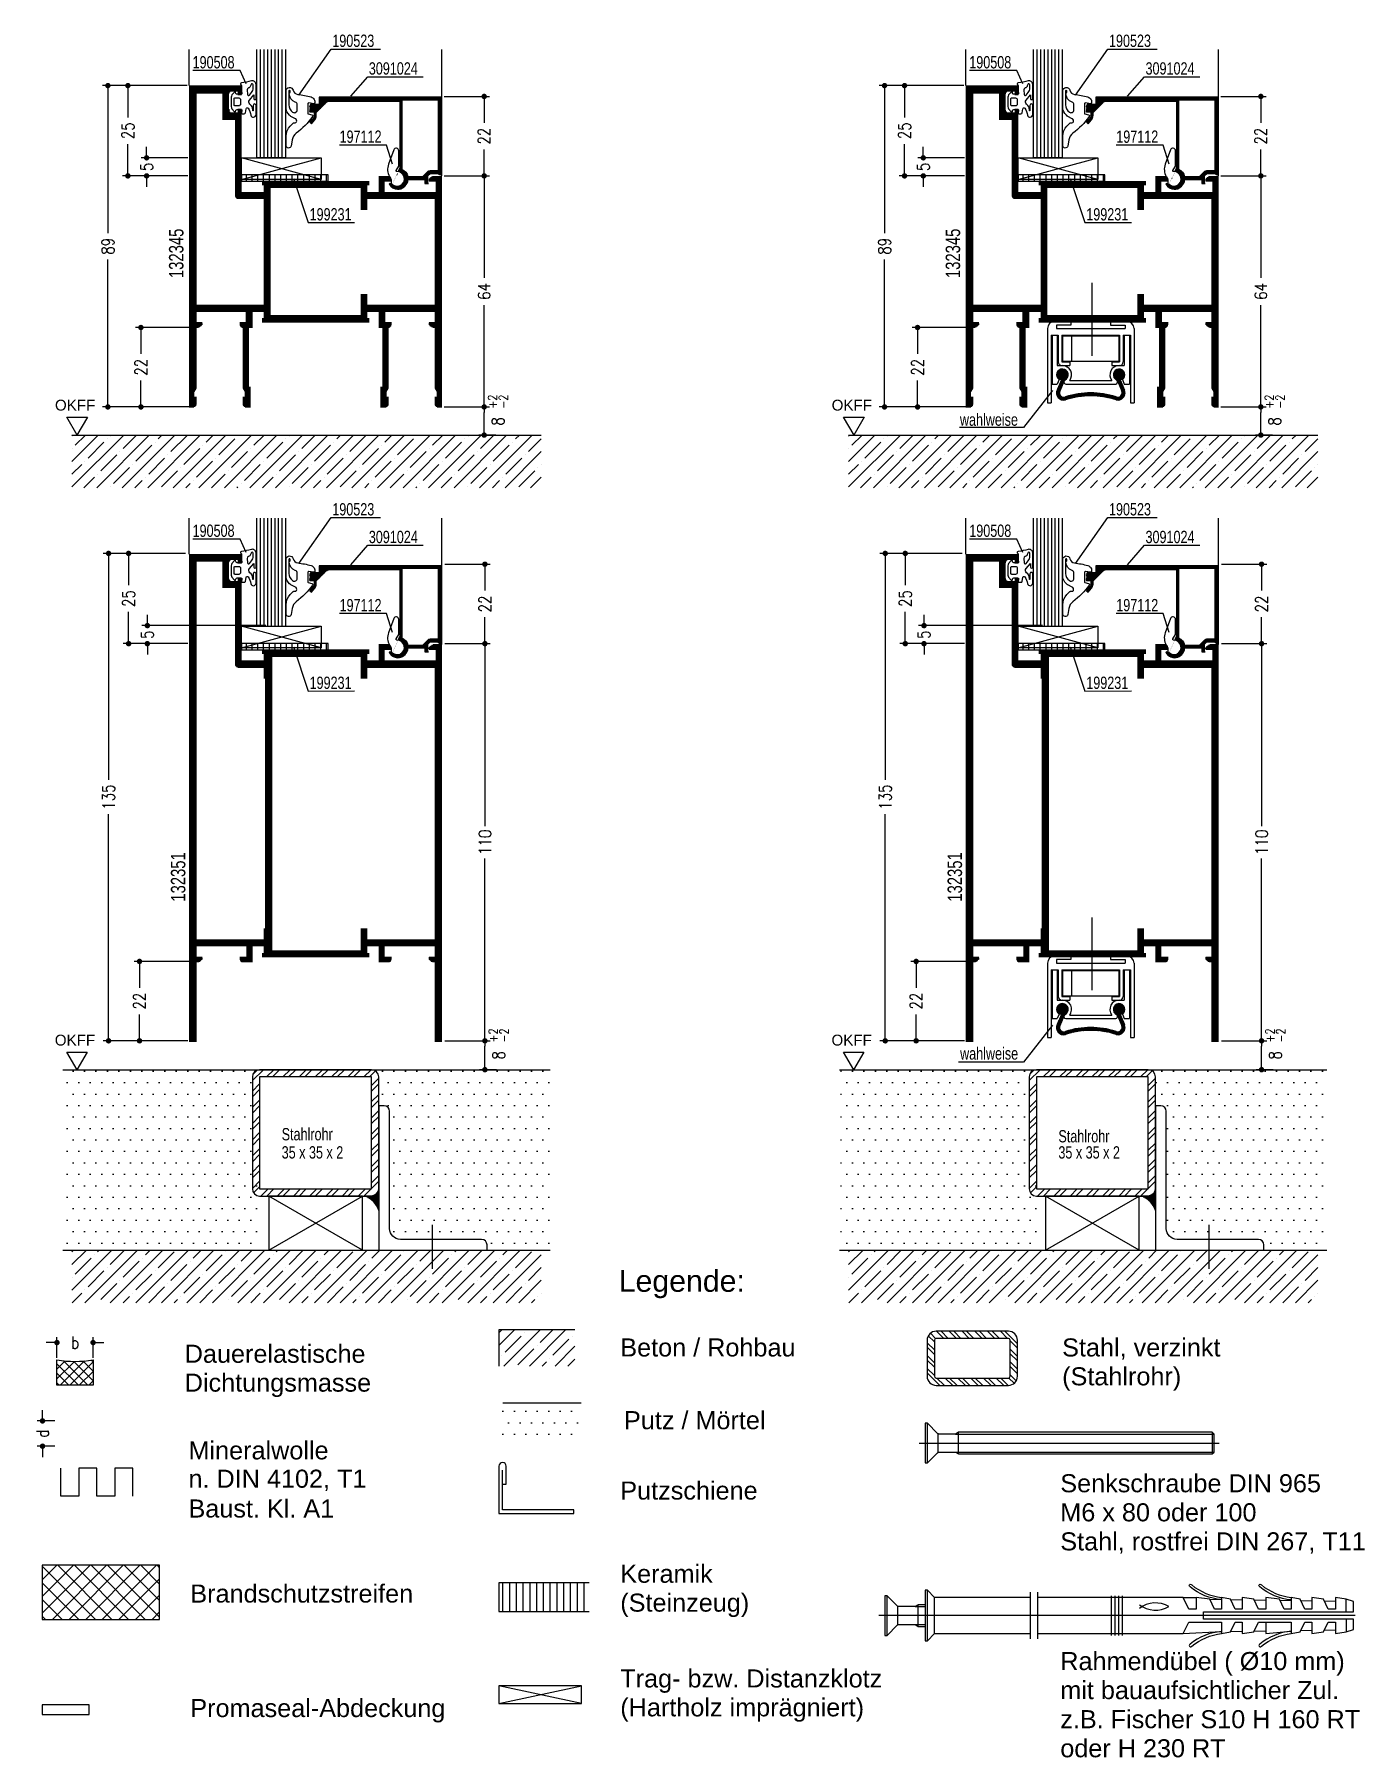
# Model space of a CAD drawing. Extents: x 13 to 197, y 21 to 259.
import ezdxf

# ---------------------------------------------------------------- set-up
doc = ezdxf.new("R2010")
doc.units = 0
doc.header["$LTSCALE"] = 6
doc.linetypes.add('AUSGEZOGEN', pattern=[0])
doc.linetypes.add('CENTER', pattern=[50.8, 31.75, -6.35, 6.35, -6.35])
doc.layers.get('0').update_dxf_attribs({"color": 4, "linetype": 'CONTINUOUS'})
doc.layers.get('Defpoints').update_dxf_attribs({"linetype": 'CONTINUOUS'})
for name, color, linetype in [('00TXT', 7, 'AUSGEZOGEN'), ('01TXT', 7, 'CONTINUOUS'), ('CENT_25', 2, 'CENTER'), ('CONST18', 3, 'AUSGEZOGEN'), ('CONST25', 2, 'CONTINUOUS'), ('CONST35', 7, 'CONTINUOUS'), ('DICHT_PAR', 3, 'CONTINUOUS'), ('KN_PAR', 3, 'CONTINUOUS'), ('KN_SCH', 3, 'CONTINUOUS'), ('LLMASSE', 7, 'AUSGEZOGEN'), ('TEXT', 7, 'CONTINUOUS')]:
    doc.layers.add(name, color=color, linetype=linetype)
doc.styles.add('SIM80S00', font='simplex.shx', dxfattribs={"width": 0.8})
doc.styles.add('SWISS', font='swiss.ttf')
doc.styles.add('SWISSCL', font='swisscl.ttf')
doc.styles.add('SWISSL', font='swissl.ttf')
doc.dimstyles.new('BEM_DOC_2', dxfattribs={"dimscale": 0.5, "dimtxt": 3.4, "dimasz": 1.5, "dimexe": 1.5, "dimexo": 0.6, "dimgap": 1.5, "dimtad": 0, "dimlfac": 2, "dimdsep": 46, "dimtxsty": 'SIM80S00', "dimblk": 'PUNKT', "dimcen": 0, "dimclrd": 3, "dimclre": 3, "dimclrt": 3, "dimadec": 0, "dimazin": 0, "dimtfac": 0.7, "dimtofl": 0, "dimtmove": 2, "dimatfit": 3, "dimldrblk": 'PUNKT', "dimfxl": 1, "dimtolj": 1, "dimarcsym": 0})
pattern_1 = [(0, (-221.32927, 0), (3e-17, 0.079375), [])]

msp = doc.modelspace()

# ---------------------------------------------------------------- texts
at = {"layer": '01TXT', "color": 1}
for s, height, style, p in [('190523', 1.7, 'SWISSCL', (54.163, 257.7186)), ('190523', 1.7, 'SWISSCL', (161.7375, 257.7186)), ('190508', 1.7, 'SWISSCL', (34.8115, 254.748)), ('3091024', 1.7, 'SWISSCL', (59.2226, 253.8875)), ('190508', 1.7, 'SWISSCL', (142.386, 254.748)), ('3091024', 1.7, 'SWISSCL', (166.7971, 253.8875)), ('197112', 1.7, 'SWISSCL', (55.1684, 244.4426)), ('197112', 1.7, 'SWISSCL', (162.7429, 244.4426)), ('OKFF', 1.5, 'SWISSL', (15.75, 207.3582)), ('OKFF', 1.5, 'SWISSL', (123.3245, 207.3582)), ('wahlweise', 1.7, 'SWISSCL', (141.0905, 205.2511)), ('190523', 1.7, 'SWISSCL', (54.163, 192.8397)), ('190523', 1.7, 'SWISSCL', (161.7375, 192.8397)), ('190508', 1.7, 'SWISSCL', (34.8116, 189.8691)), ('190508', 1.7, 'SWISSCL', (142.386, 189.8691)), ('3091024', 1.7, 'SWISSCL', (59.2226, 189.0086)), ('3091024', 1.7, 'SWISSCL', (166.7971, 189.0086)), ('197112', 1.7, 'SWISSCL', (55.1684, 179.5637)), ('197112', 1.7, 'SWISSCL', (162.7429, 179.5637)), ('OKFF', 1.5, 'SWISSL', (15.7267, 119.4255)), ('OKFF', 1.5, 'SWISSL', (123.3012, 119.4255)), ('wahlweise', 1.7, 'SWISSCL', (141.115, 117.4781)), ('Beton / Rohbau', 2.5, 'SWISSL', (94.05, 76.3674)), ('Stahl, verzinkt ', 2.5, 'SWISSL', (155.25, 76.3674)), ('Dauerelastische', 2.5, 'SWISSL', (33.7266, 75.4946)), ('Dichtungsmasse', 2.5, 'SWISSL', (33.7266, 71.4946)), ('(Stahlrohr)', 2.5, 'SWISSL', (155.25, 72.3674)), ('Putz / Mörtel', 2.5, 'SWISSL', (94.5656, 66.2937)), ('Mineralwolle', 2.5, 'SWISSL', (34.2422, 62.113)), ('n. DIN 4102, T1', 2.5, 'SWISSL', (34.2422, 58.188)), ('Senkschraube DIN 965', 2.5, 'SWISSL', (154.9922, 57.5601)), ('Putzschiene', 2.5, 'SWISSL', (94.05, 56.5497)), ('Baust. Kl. A1', 2.5, 'SWISSL', (34.2422, 54.063)), ('M6 x 80 oder 100', 2.5, 'SWISSL', (154.9922, 53.5351)), ('Stahl, rostfrei DIN 267, T11', 2.5, 'SWISSL', (154.9922, 49.5101)), ('Keramik', 2.5, 'SWISSL', (94.05, 45.0273)), ('Brandschutzstreifen', 2.5, 'SWISSL', (34.5, 42.2841)), ('(Steinzeug)', 2.5, 'SWISSL', (94.05, 41.0273)), ('Rahmendübel ( %%c10 mm)', 2.5, 'SWISSL', (154.9922, 32.9351)), ('Trag- bzw. Distanzklotz ', 2.5, 'SWISSL', (94.05, 30.5273)), ('mit bauaufsichtlicher Zul.', 2.5, 'SWISSL', (154.9922, 28.9101)), ('Promaseal-Abdeckung', 2.5, 'SWISSL', (34.5, 26.4273)), ('(Hartholz imprägniert)', 2.5, 'SWISSL', (94.05, 26.5273)), ('z.B. Fischer S10 H 160 RT', 2.5, 'SWISSL', (154.9922, 24.8851)), ('oder H 230 RT', 2.5, 'SWISSL', (154.9922, 20.8601))]:
    msp.add_text(s, height=height, dxfattribs=dict(at, style=style)).set_placement(p)
at = {"layer": '01TXT', "color": 1, "linetype": 'CONTINUOUS', "style": 'SWISSCL'}
for s, p in [('132345', (33.546, 225.7112)), ('132345', (141.1205, 225.7112)), ('132351', (33.8075, 139.3486)), ('132351', (141.382, 139.3486))]:
    msp.add_text(s, height=2, rotation=90, dxfattribs=at).set_placement(p)
at = {"layer": '01TXT', "color": 40, "style": 'SWISS'}
msp.add_text('Legende:', height=3, dxfattribs=at).set_placement((93.8289, 85.3225))
at = {"layer": 'LLMASSE', "color": 3, "linetype": 'ByBlock', "style": 'SIM80S00', "width": 0.8}
for s, p in [('+2', (76.964, 207.6373)), ('-2', (78.46, 207.6373)), ('+2', (184.5385, 207.6373)), ('-2', (186.0345, 207.6373)), ('+2', (77.0641, 119.8584)), ('-2', (78.5601, 119.8584)), ('+2', (184.6385, 119.8584)), ('-2', (186.1345, 119.8584))]:
    msp.add_text(s, height=1.224, rotation=90, dxfattribs=at).set_placement(p)
at = {"layer": 'TEXT', "color": 1, "linetype": 'CONTINUOUS', "style": 'SWISSCL'}
for p in [(51.0169, 233.689), (158.5914, 233.689), (51.0169, 168.8101), (158.5914, 168.8101)]:
    msp.add_text('199231', height=1.7, dxfattribs=at).set_placement(p)
at = {"layer": 'TEXT', "color": 1, "linetype": 'Continuous', "style": 'SWISSCL'}
for s, p in [('Stahlrohr ', (47.1533, 106.2955)), ('Stahlrohr ', (154.7278, 106.0159)), ('35 x 35 x 2 ', (47.1533, 103.7768)), ('35 x 35 x 2 ', (154.7278, 103.7737))]:
    msp.add_text(s, height=1.7, dxfattribs=at).set_placement(p)

# ---------------------------------------------------------------- blocks, each defined once
blk = doc.blocks.new('*X18')
for p, q in [((321.25, 272.28), (322.67, 273.7)), ((321.26, 272.12), (322.83, 273.69)), ((321.26, 272.47), (322.48, 273.69)), ((321.29, 271.97), (322.98, 273.66)), ((321.31, 272.69), (322.26, 273.64)), ((321.33, 271.83), (323.12, 273.62)), ((321.38, 271.71), (323.24, 273.57)), ((321.44, 271.59), (323.36, 273.51)), ((321.44, 273), (321.95, 273.51)), ((321.51, 271.48), (323.47, 273.44)), ((321.59, 271.39), (323.56, 273.36)), ((321.68, 271.29), (323.66, 273.27)), ((321.77, 271.21), (323.74, 273.18)), ((321.87, 271.14), (323.81, 273.08)), ((321.98, 271.07), (323.88, 272.97)), ((321.99, 270.02), (324.03, 272.06)), ((322.1, 271.01), (323.94, 272.85)), ((322.12, 270.33), (324.05, 272.25)), ((322.23, 270.96), (323.99, 272.72)), ((322.26, 270.64), (324.04, 272.43)), ((322.37, 270.93), (324.02, 272.58)), ((336.95, 272.25), (338.4, 273.7)), ((336.96, 272.43), (338.22, 273.69)), ((336.97, 272.09), (338.56, 273.68)), ((336.99, 272.65), (338, 273.66)), ((337, 271.94), (338.71, 273.65)), ((337.04, 271.81), (338.84, 273.61)), ((337.09, 271.68), (338.97, 273.56)), ((337.1, 272.93), (337.72, 273.55)), ((337.15, 271.57), (339.08, 273.5)), ((337.23, 271.47), (339.18, 273.42)), ((337.31, 271.37), (339.28, 273.34)), ((337.39, 271.28), (339.37, 273.26)), ((337.49, 271.2), (339.45, 273.16)), ((337.59, 271.12), (339.53, 273.06)), ((337.69, 271.05), (339.59, 272.95)), ((337.75, 270.93), (339.65, 272.83)), ((337.8, 270.8), (339.69, 272.69)), ((337.85, 270.68), (339.73, 272.55)), ((337.91, 270.56), (339.75, 272.39)), ((337.96, 270.43), (339.75, 272.22)), ((321, 267.26), (322.19, 268.45)), ((321.01, 267.44), (322.32, 268.76)), ((321.01, 267.09), (322.05, 268.14)), ((321.03, 267.64), (322.45, 269.07)), ((321.03, 266.94), (321.92, 267.83)), ((321.06, 266.79), (321.83, 267.56)), ((321.08, 267.87), (322.58, 269.37)), ((321.11, 266.66), (321.8, 267.35)), ((321.19, 268.16), (322.72, 269.68)), ((321.33, 268.47), (322.85, 269.99)), ((321.46, 268.78), (322.98, 270.3)), ((321.59, 269.09), (323.12, 270.61)), ((321.72, 269.4), (323.25, 270.92)), ((321.86, 269.71), (323.96, 271.81)), ((323.58, 271.25), (323.7, 271.37)), ((328.26, 266.39), (329.13, 267.26)), ((328.45, 266.41), (329.32, 267.27)), ((328.65, 266.42), (329.5, 267.28)), ((328.84, 266.44), (329.69, 267.29)), ((329.03, 266.45), (329.87, 267.29)), ((329.22, 266.46), (330.05, 267.3)), ((329.41, 266.47), (330.23, 267.3)), ((329.59, 266.48), (330.41, 267.3)), ((329.77, 266.49), (330.59, 267.3)), ((329.96, 266.49), (330.76, 267.3)), ((330.14, 266.5), (330.94, 267.3)), ((330.32, 266.5), (331.11, 267.29)), ((330.49, 266.5), (331.28, 267.29)), ((330.67, 266.5), (331.45, 267.28)), ((330.84, 266.5), (331.62, 267.27)), ((331.02, 266.49), (331.79, 267.26)), ((331.19, 266.49), (331.95, 267.25)), ((337.79, 265.31), (339.99, 267.51)), ((337.96, 265.3), (340, 267.34)), ((338.01, 270.31), (338.62, 270.92)), ((338.07, 270.18), (338.68, 270.79)), ((338.12, 270.06), (338.73, 270.67)), ((338.17, 269.94), (338.78, 270.55)), ((338.23, 269.81), (338.84, 270.42)), ((338.28, 269.69), (338.89, 270.3)), ((338.33, 269.57), (338.94, 270.18)), ((338.39, 269.44), (338.99, 270.05)), ((338.44, 269.32), (339.05, 269.93)), ((338.49, 269.2), (339.1, 269.8)), ((338.54, 269.07), (339.15, 269.68)), ((338.6, 268.95), (339.21, 269.56)), ((338.63, 270.93), (339.72, 272.02)), ((338.65, 268.82), (339.26, 269.43)), ((338.7, 268.7), (339.31, 269.31)), ((338.76, 268.58), (339.37, 269.19)), ((338.81, 268.45), (339.42, 269.06)), ((338.86, 268.33), (339.47, 268.94)), ((338.89, 271.01), (339.64, 271.76)), ((338.92, 268.21), (339.53, 268.82)), ((338.97, 268.08), (339.58, 268.69)), ((339.02, 267.96), (339.63, 268.57)), ((339.08, 267.84), (339.69, 268.44)), ((339.08, 266.78), (339.97, 267.66)), ((339.13, 267.71), (339.74, 268.32)), ((339.17, 267.57), (339.79, 268.2)), ((339.17, 267.05), (339.93, 267.81)), ((339.19, 267.42), (339.84, 268.07)), ((339.2, 267.25), (339.89, 267.95)), ((321.15, 266.53), (321.81, 267.18)), ((321.21, 266.41), (321.83, 267.03)), ((321.27, 266.29), (321.87, 266.89)), ((321.34, 266.19), (321.92, 266.77)), ((321.41, 266.08), (321.99, 266.66)), ((321.49, 265.99), (322.06, 266.55)), ((321.58, 265.89), (322.14, 266.46)), ((321.67, 265.81), (322.24, 266.37)), ((321.77, 265.73), (322.34, 266.3)), ((321.87, 265.65), (322.45, 266.23)), ((321.97, 265.58), (322.57, 266.18)), ((322.09, 265.52), (322.71, 266.14)), ((322.21, 265.46), (322.85, 266.11)), ((322.34, 265.41), (323.02, 266.1)), ((322.47, 265.37), (323.22, 266.12)), ((322.61, 265.34), (323.47, 266.2)), ((322.77, 265.31), (323.74, 266.28)), ((322.93, 265.3), (323.99, 266.36)), ((323.11, 265.3), (324.24, 266.43)), ((323.31, 265.32), (324.48, 266.5)), ((323.53, 265.37), (324.72, 266.56)), ((323.8, 265.46), (324.96, 266.62)), ((324.05, 265.54), (325.19, 266.68)), ((324.3, 265.61), (325.42, 266.73)), ((324.55, 265.69), (325.65, 266.78)), ((324.8, 265.75), (325.87, 266.83)), ((325.03, 265.81), (326.09, 266.87)), ((325.27, 265.87), (326.31, 266.92)), ((325.5, 265.93), (326.53, 266.95)), ((325.73, 265.98), (326.74, 266.99)), ((325.96, 266.03), (326.95, 267.02)), ((326.18, 266.07), (327.16, 267.06)), ((326.4, 266.12), (327.37, 267.09)), ((326.61, 266.16), (327.57, 267.11)), ((326.83, 266.19), (327.77, 267.14)), ((327.04, 266.23), (327.97, 267.16)), ((327.25, 266.26), (328.17, 267.18)), ((327.45, 266.29), (328.37, 267.2)), ((327.66, 266.32), (328.56, 267.22)), ((327.86, 266.34), (328.75, 267.23)), ((328.06, 266.37), (328.94, 267.25)), ((331.36, 266.48), (332.12, 267.24)), ((331.53, 266.48), (332.28, 267.23)), ((331.7, 266.47), (332.45, 267.22)), ((331.87, 266.46), (332.61, 267.2)), ((332.03, 266.45), (332.77, 267.19)), ((332.2, 266.43), (332.93, 267.17)), ((332.36, 266.42), (333.09, 267.15)), ((332.52, 266.41), (333.25, 267.14)), ((332.68, 266.39), (333.41, 267.12)), ((332.84, 266.38), (333.56, 267.1)), ((333, 266.36), (333.72, 267.07)), ((333.16, 266.34), (333.87, 267.05)), ((333.32, 266.32), (334.03, 267.03)), ((333.47, 266.3), (334.18, 267)), ((333.63, 266.28), (334.33, 266.98)), ((333.78, 266.25), (334.48, 266.95)), ((333.94, 266.23), (334.63, 266.93)), ((334.09, 266.21), (334.78, 266.9)), ((334.24, 266.18), (334.93, 266.87)), ((334.39, 266.16), (335.08, 266.84)), ((334.54, 266.13), (335.22, 266.81)), ((334.69, 266.1), (335.37, 266.78)), ((334.84, 266.07), (335.51, 266.75)), ((334.98, 266.04), (335.66, 266.71)), ((335.13, 266.01), (335.8, 266.68)), ((335.28, 265.98), (335.94, 266.65)), ((335.42, 265.95), (336.08, 266.61)), ((335.56, 265.91), (336.23, 266.58)), ((335.71, 265.88), (336.37, 266.54)), ((335.85, 265.84), (336.51, 266.5)), ((335.99, 265.81), (336.64, 266.46)), ((336.13, 265.77), (336.78, 266.43)), ((336.27, 265.73), (336.92, 266.39)), ((336.41, 265.7), (337.06, 266.35)), ((336.55, 265.66), (337.19, 266.31)), ((336.68, 265.62), (337.33, 266.26)), ((336.82, 265.58), (337.46, 266.22)), ((336.96, 265.54), (337.59, 266.17)), ((337.09, 265.5), (337.73, 266.13)), ((337.22, 265.45), (337.88, 266.11)), ((337.36, 265.41), (338.05, 266.1)), ((337.49, 265.37), (338.25, 266.13)), ((337.64, 265.33), (338.52, 266.22)), ((338.14, 265.3), (340, 267.16)), ((338.34, 265.33), (339.97, 266.96)), ((338.57, 265.38), (339.92, 266.73)), ((338.85, 265.49), (339.81, 266.45))]:
    blk.add_line(p, q)
blk = doc.blocks.new('*X19')
for p, q in [((70.42, 69.2), (70.5, 69.2)), ((70.45, 69.3), (70.5, 69.3)), ((70.48, 69.4), (70.5, 69.4)), ((68.78, 68.4), (70.5, 68.4)), ((69, 68.3), (70.5, 68.3)), ((69.18, 68.2), (70.5, 68.2)), ((69.33, 68.1), (70.5, 68.1)), ((69.47, 68), (70.5, 68)), ((69.5, 68.5), (70.5, 68.5)), ((69.59, 67.9), (70.5, 67.9)), ((69.7, 67.8), (70.5, 67.8)), ((69.8, 67.7), (70.5, 67.7)), ((69.89, 67.6), (70.5, 67.6)), ((69.9, 68.6), (70.5, 68.6)), ((69.97, 67.5), (70.5, 67.5)), ((70.05, 68.7), (70.5, 68.7)), ((70.05, 67.4), (70.5, 67.4)), ((70.12, 67.3), (70.5, 67.3)), ((70.19, 67.2), (70.5, 67.2)), ((70.2, 68.8), (70.5, 68.8)), ((70.24, 67.1), (70.5, 67.1)), ((70.27, 68.9), (70.5, 68.9)), ((70.3, 67), (70.5, 67)), ((70.33, 69), (70.5, 69)), ((70.35, 66.9), (70.5, 66.9)), ((70.4, 69.1), (70.5, 69.1)), ((70.39, 66.8), (70.5, 66.8)), ((70.43, 66.7), (70.5, 66.7)), ((70.47, 66.6), (70.5, 66.6))]:
    blk.add_line(p, q)
blk = doc.blocks.new('*X20')
for p, q in [((18.1, 92.35), (23.63, 97.88)), ((18.1, 95.88), (20.1, 97.88)), ((18.1, 97.65), (18.33, 97.88)), ((19.89, 90.6), (27.17, 97.88)), ((21.66, 97.67), (21.86, 97.88)), ((23.42, 90.6), (30.7, 97.88)), ((23.42, 95.9), (25.4, 97.88)), ((26.96, 90.6), (34.24, 97.88)), ((28.28, 97.23), (28.93, 97.88)), ((30.5, 90.6), (37.77, 97.88)), ((34.03, 90.6), (41.31, 97.88)), ((34.91, 96.79), (36.01, 97.88)), ((37.57, 90.6), (44.84, 97.88)), ((41.1, 90.6), (48.38, 97.88)), ((41.54, 96.34), (43.08, 97.88)), ((44.64, 90.6), (51.91, 97.88)), ((46.4, 97.67), (46.61, 97.88)), ((48.17, 90.6), (55.45, 97.88)), ((48.17, 95.9), (50.15, 97.88)), ((51.71, 90.6), (58.99, 97.88)), ((53.03, 97.23), (53.68, 97.88)), ((55.24, 90.6), (62.52, 97.88)), ((58.78, 90.6), (66.06, 97.88)), ((59.66, 96.79), (60.75, 97.88)), ((62.32, 90.6), (69.59, 97.88)), ((65.85, 90.6), (73.13, 97.88)), ((66.29, 96.34), (67.82, 97.88)), ((69.39, 90.6), (76.66, 97.88)), ((71.15, 97.67), (71.36, 97.88)), ((72.92, 90.6), (80.2, 97.88)), ((72.92, 95.9), (74.9, 97.88)), ((77.78, 97.23), (78.43, 97.88)), ((18.56, 94.58), (20.77, 96.79)), ((21.21, 97.23), (21.21, 97.23)), ((22.98, 95.46), (22.98, 95.46)), ((25.19, 94.13), (27.4, 96.34)), ((27.84, 96.79), (27.84, 96.79)), ((30.05, 95.46), (32.26, 97.67)), ((31.82, 93.69), (34.03, 95.9)), ((34.47, 96.34), (34.47, 96.34)), ((36.68, 95.02), (38.89, 97.23)), ((38.45, 93.25), (40.66, 95.46)), ((39.33, 97.67), (39.33, 97.67)), ((41.1, 95.9), (41.1, 95.9)), ((43.31, 94.58), (45.52, 96.79)), ((45.96, 97.23), (45.96, 97.23)), ((47.73, 95.46), (47.73, 95.46)), ((49.94, 94.13), (52.15, 96.34)), ((52.59, 96.79), (52.59, 96.79)), ((54.8, 95.46), (57.01, 97.67)), ((56.57, 93.69), (58.78, 95.9)), ((59.22, 96.34), (59.22, 96.34)), ((61.43, 95.02), (63.64, 97.23)), ((63.2, 93.25), (65.41, 95.46)), ((64.08, 97.67), (64.08, 97.67)), ((65.85, 95.9), (65.85, 95.9)), ((68.06, 94.58), (70.27, 96.79)), ((70.71, 97.23), (70.71, 97.23)), ((72.48, 95.46), (72.48, 95.46)), ((74.69, 94.13), (76.9, 96.34)), ((76.46, 90.6), (83.1, 97.24)), ((77.34, 96.79), (77.34, 96.79)), ((79.55, 95.46), (81.76, 97.67)), ((81.32, 93.69), (83.1, 95.47)), ((18.12, 94.13), (18.12, 94.13)), ((20.33, 92.81), (22.54, 95.02)), ((22.1, 91.04), (24.31, 93.25)), ((24.75, 93.69), (24.75, 93.69)), ((26.96, 92.37), (29.17, 94.58)), ((29.61, 95.02), (29.61, 95.02)), ((31.38, 93.25), (31.38, 93.25)), ((33.59, 91.92), (35.8, 94.13)), ((36.24, 94.58), (36.24, 94.58)), ((40.22, 91.48), (42.43, 93.69)), ((42.87, 94.13), (42.87, 94.13)), ((45.08, 92.81), (47.29, 95.02)), ((46.85, 91.04), (49.06, 93.25)), ((49.5, 93.69), (49.5, 93.69)), ((51.71, 92.37), (53.92, 94.58)), ((54.36, 95.02), (54.36, 95.02)), ((56.13, 93.25), (56.13, 93.25)), ((58.34, 91.92), (60.55, 94.13)), ((60.99, 94.58), (60.99, 94.58)), ((64.97, 91.48), (67.18, 93.69)), ((67.62, 94.13), (67.62, 94.13)), ((69.83, 92.81), (72.04, 95.02)), ((71.59, 91.04), (73.8, 93.25)), ((74.25, 93.69), (74.25, 93.69)), ((76.46, 92.37), (78.67, 94.58)), ((79.11, 95.02), (79.11, 95.02)), ((79.99, 90.6), (83.1, 93.71)), ((80.88, 93.25), (80.88, 93.25)), ((18.12, 90.6), (19.45, 91.92)), ((19.89, 92.37), (19.89, 92.37)), ((25.19, 90.6), (26.07, 91.48)), ((26.52, 91.92), (26.52, 91.92)), ((28.73, 90.6), (30.94, 92.81)), ((32.26, 90.6), (32.7, 91.04)), ((33.15, 91.48), (33.15, 91.48)), ((35.8, 90.6), (37.57, 92.37)), ((38.01, 92.81), (38.01, 92.81)), ((39.77, 91.04), (39.77, 91.04)), ((42.87, 90.6), (44.19, 91.92)), ((44.64, 92.37), (44.64, 92.37)), ((49.94, 90.6), (50.82, 91.48)), ((51.27, 91.92), (51.27, 91.92)), ((53.48, 90.6), (55.68, 92.81)), ((57.01, 90.6), (57.45, 91.04)), ((57.89, 91.48), (57.89, 91.48)), ((60.55, 90.6), (62.31, 92.37)), ((62.76, 92.81), (62.76, 92.81)), ((64.52, 91.04), (64.52, 91.04)), ((67.62, 90.6), (68.94, 91.92)), ((69.38, 92.37), (69.38, 92.37)), ((74.69, 90.6), (75.57, 91.48)), ((76.01, 91.92), (76.01, 91.92)), ((78.23, 90.6), (80.43, 92.81)), ((81.76, 90.6), (82.2, 91.04)), ((82.64, 91.48), (82.64, 91.48)), ((83.09, 91.92), (83.1, 91.94))]:
    blk.add_line(p, q)
blk = doc.blocks.new('PUNKT')
at = {"color": 0, "linetype": 'CONTINUOUS'}
blk.add_line((-0.5, 0), (-1, 0), dxfattribs=at)
at = {"color": 0, "linetype": 'CONTINUOUS', "const_width": 0.5}
blk.add_lwpolyline([(-0.25, 0, 1), (0.25, 0, 1)], format="xyb", close=True, dxfattribs=at)
blk = doc.blocks.new('*D26')
at = {"layer": 'Defpoints', "color": 0, "transparency": 16777216}
for p in [(141.72, 187.58), (130.75, 120.08), (141.72, 120.08)]:
    blk.add_point(p, dxfattribs=at)
at = {"layer": 'LLMASSE', "color": 3, "lineweight": -2, "transparency": 16777216}
for p, q in [((141.42, 187.58), (130, 187.58)), ((130.75, 186.83), (130.75, 156.2)), ((130.75, 120.83), (130.75, 151.46)), ((141.42, 120.08), (130, 120.08))]:
    blk.add_line(p, q, dxfattribs=at)
at = {"layer": 'LLMASSE', "color": 3, "lineweight": -2, "transparency": 16777216, "xscale": 0.75, "yscale": 0.75, "zscale": 0.75}
for p, rotation in [((130.75, 187.58), 90), ((130.75, 120.08), 270)]:
    blk.add_blockref('PUNKT', p, dxfattribs=dict(at, rotation=rotation))
at = {"layer": 'LLMASSE', "color": 3, "transparency": 16777216, "insert": (130.75, 153.83), "char_height": 1.7, "attachment_point": 5, "rotation": 90, "style": 'SIM80S00'}
blk.add_mtext('\\A1;135', dxfattribs=at)
blk = doc.blocks.new('*D27')
at = {"layer": 'Defpoints', "color": 0, "transparency": 16777216}
for p in [(135.03, 131.08), (142.72, 131.08), (142.02, 120.08)]:
    blk.add_point(p, dxfattribs=at)
at = {"layer": 'LLMASSE', "color": 3, "lineweight": -2, "transparency": 16777216}
for p, q in [((142.42, 131.08), (134.28, 131.08)), ((135.03, 130.33), (135.03, 127.43)), ((135.03, 120.83), (135.03, 123.73)), ((141.72, 120.08), (134.28, 120.08))]:
    blk.add_line(p, q, dxfattribs=at)
at = {"layer": 'LLMASSE', "color": 3, "lineweight": -2, "transparency": 16777216, "xscale": 0.75, "yscale": 0.75, "zscale": 0.75}
for p, rotation in [((135.03, 131.08), 90), ((135.03, 120.08), 270)]:
    blk.add_blockref('PUNKT', p, dxfattribs=dict(at, rotation=rotation))
at = {"layer": 'LLMASSE', "color": 3, "transparency": 16777216, "insert": (135.03, 125.58), "char_height": 1.7, "attachment_point": 5, "rotation": 90, "style": 'SIM80S00'}
blk.add_mtext('\\A1;22', dxfattribs=at)
blk = doc.blocks.new('*D28')
at = {"layer": 'Defpoints', "color": 0, "transparency": 16777216}
for p in [(136.12, 177.58), (152.82, 177.58), (142.02, 175.08)]:
    blk.add_point(p, dxfattribs=at)
at = {"layer": 'LLMASSE', "color": 3, "lineweight": -2, "transparency": 16777216}
for p, q in [((136.12, 178.33), (136.12, 179.08)), ((152.52, 177.58), (135.37, 177.58)), ((141.72, 175.08), (135.37, 175.08)), ((136.12, 174.33), (136.12, 173.58))]:
    blk.add_line(p, q, dxfattribs=at)
at = {"layer": 'LLMASSE', "color": 3, "lineweight": -2, "transparency": 16777216, "xscale": 0.75, "yscale": 0.75, "zscale": 0.75}
for p, rotation in [((136.12, 177.58), 270), ((136.12, 175.08), 90)]:
    blk.add_blockref('PUNKT', p, dxfattribs=dict(at, rotation=rotation))
at = {"layer": 'LLMASSE', "color": 3, "transparency": 16777216, "insert": (136.12, 176.33), "char_height": 1.7, "attachment_point": 5, "rotation": 90, "style": 'SIM80S00'}
blk.add_mtext('\\A1;5', dxfattribs=at)
blk = doc.blocks.new('*D29')
at = {"layer": 'Defpoints', "color": 0, "transparency": 16777216}
for p in [(141.42, 187.58), (133.52, 175.08), (142.02, 175.08)]:
    blk.add_point(p, dxfattribs=at)
at = {"layer": 'LLMASSE', "color": 3, "lineweight": -2, "transparency": 16777216}
for p, q in [((141.12, 187.58), (132.77, 187.58)), ((133.52, 186.83), (133.52, 183.18)), ((133.52, 175.83), (133.52, 179.48)), ((141.72, 175.08), (132.77, 175.08))]:
    blk.add_line(p, q, dxfattribs=at)
at = {"layer": 'LLMASSE', "color": 3, "lineweight": -2, "transparency": 16777216, "xscale": 0.75, "yscale": 0.75, "zscale": 0.75}
for p, rotation in [((133.52, 187.58), 90), ((133.52, 175.08), 270)]:
    blk.add_blockref('PUNKT', p, dxfattribs=dict(at, rotation=rotation))
at = {"layer": 'LLMASSE', "color": 3, "transparency": 16777216, "insert": (133.52, 181.33), "char_height": 1.7, "attachment_point": 5, "rotation": 90, "style": 'SIM80S00'}
blk.add_mtext('\\A1;25', dxfattribs=at)
blk = doc.blocks.new('*D30')
at = {"layer": 'Defpoints', "color": 0, "transparency": 16777216}
for p in [(177.02, 175.08), (177.02, 120.08), (182.87, 120.08)]:
    blk.add_point(p, dxfattribs=at)
at = {"layer": 'LLMASSE', "color": 3, "lineweight": -2, "transparency": 16777216}
for p, q in [((177.32, 175.08), (183.62, 175.08)), ((182.87, 174.33), (182.87, 149.82)), ((182.87, 120.83), (182.87, 145.34)), ((177.32, 120.08), (183.62, 120.08))]:
    blk.add_line(p, q, dxfattribs=at)
at = {"layer": 'LLMASSE', "color": 3, "lineweight": -2, "transparency": 16777216, "xscale": 0.75, "yscale": 0.75, "zscale": 0.75}
for p, rotation in [((182.87, 175.08), 90), ((182.87, 120.08), 270)]:
    blk.add_blockref('PUNKT', p, dxfattribs=dict(at, rotation=rotation))
at = {"layer": 'LLMASSE', "color": 3, "transparency": 16777216, "insert": (182.87, 147.58), "char_height": 1.7, "attachment_point": 5, "rotation": 90, "style": 'SIM80S00'}
blk.add_mtext('\\A1;110', dxfattribs=at)
blk = doc.blocks.new('*D31')
at = {"layer": 'Defpoints', "color": 0, "transparency": 16777216}
for p in [(177.02, 186.08), (177.32, 175.08), (182.87, 175.08)]:
    blk.add_point(p, dxfattribs=at)
at = {"layer": 'LLMASSE', "color": 3, "lineweight": -2, "transparency": 16777216}
for p, q in [((177.32, 186.08), (183.62, 186.08)), ((182.87, 185.33), (182.87, 182.43)), ((182.87, 175.83), (182.87, 178.73)), ((177.62, 175.08), (183.62, 175.08))]:
    blk.add_line(p, q, dxfattribs=at)
at = {"layer": 'LLMASSE', "color": 3, "lineweight": -2, "transparency": 16777216, "xscale": 0.75, "yscale": 0.75, "zscale": 0.75}
for p, rotation in [((182.87, 186.08), 90), ((182.87, 175.08), 270)]:
    blk.add_blockref('PUNKT', p, dxfattribs=dict(at, rotation=rotation))
at = {"layer": 'LLMASSE', "color": 3, "transparency": 16777216, "insert": (182.87, 180.58), "char_height": 1.7, "attachment_point": 5, "rotation": 90, "style": 'SIM80S00'}
blk.add_mtext('\\A1;22', dxfattribs=at)
blk = doc.blocks.new('*D32')
at = {"layer": 'Defpoints', "color": 0, "transparency": 16777216}
for p in [(177.32, 120.08), (182.87, 120.08), (184.77, 116.08)]:
    blk.add_point(p, dxfattribs=at)
at = {"layer": 'LLMASSE', "color": 3, "lineweight": -2, "transparency": 16777216}
for p, q in [((177.62, 120.08), (183.62, 120.08)), ((182.87, 116.83), (182.87, 119.33)), ((184.47, 116.08), (182.12, 116.08))]:
    blk.add_line(p, q, dxfattribs=at)
at = {"layer": 'LLMASSE', "color": 3, "lineweight": -2, "transparency": 16777216, "xscale": 0.75, "yscale": 0.75, "zscale": 0.75}
for p, rotation in [((182.87, 120.08), 90), ((182.87, 116.08), 270)]:
    blk.add_blockref('PUNKT', p, dxfattribs=dict(at, rotation=rotation))
at = {"layer": 'LLMASSE', "color": 3, "transparency": 16777216, "insert": (184.77, 118.07), "char_height": 1.7, "attachment_point": 5, "rotation": 90, "style": 'SIM80S00'}
blk.add_mtext('\\A1;8', dxfattribs=at)
blk = doc.blocks.new('*D33')
at = {"layer": 'Defpoints', "color": 0, "transparency": 16777216}
for p in [(69.75, 120.08), (75.3, 120.08), (77.2, 116.08)]:
    blk.add_point(p, dxfattribs=at)
at = {"layer": 'LLMASSE', "color": 3, "lineweight": -2, "transparency": 16777216}
for p, q in [((70.05, 120.08), (76.05, 120.08)), ((75.3, 116.83), (75.3, 119.33)), ((76.9, 116.08), (74.55, 116.08))]:
    blk.add_line(p, q, dxfattribs=at)
at = {"layer": 'LLMASSE', "color": 3, "lineweight": -2, "transparency": 16777216, "xscale": 0.75, "yscale": 0.75, "zscale": 0.75}
for p, rotation in [((75.3, 120.08), 90), ((75.3, 116.08), 270)]:
    blk.add_blockref('PUNKT', p, dxfattribs=dict(at, rotation=rotation))
at = {"layer": 'LLMASSE', "color": 3, "transparency": 16777216, "insert": (77.2, 118.07), "char_height": 1.7, "attachment_point": 5, "rotation": 90, "style": 'SIM80S00'}
blk.add_mtext('\\A1;8', dxfattribs=at)
blk = doc.blocks.new('*D34')
at = {"layer": 'Defpoints', "color": 0, "transparency": 16777216}
for p in [(69.45, 186.08), (69.75, 175.08), (75.3, 175.08)]:
    blk.add_point(p, dxfattribs=at)
at = {"layer": 'LLMASSE', "color": 3, "lineweight": -2, "transparency": 16777216}
for p, q in [((69.75, 186.08), (76.05, 186.08)), ((75.3, 185.33), (75.3, 182.43)), ((75.3, 175.83), (75.3, 178.73)), ((70.05, 175.08), (76.05, 175.08))]:
    blk.add_line(p, q, dxfattribs=at)
at = {"layer": 'LLMASSE', "color": 3, "lineweight": -2, "transparency": 16777216, "xscale": 0.75, "yscale": 0.75, "zscale": 0.75}
for p, rotation in [((75.3, 186.08), 90), ((75.3, 175.08), 270)]:
    blk.add_blockref('PUNKT', p, dxfattribs=dict(at, rotation=rotation))
at = {"layer": 'LLMASSE', "color": 3, "transparency": 16777216, "insert": (75.3, 180.58), "char_height": 1.7, "attachment_point": 5, "rotation": 90, "style": 'SIM80S00'}
blk.add_mtext('\\A1;22', dxfattribs=at)
blk = doc.blocks.new('*D35')
at = {"layer": 'Defpoints', "color": 0, "transparency": 16777216}
for p in [(69.45, 175.08), (69.45, 120.08), (75.3, 120.08)]:
    blk.add_point(p, dxfattribs=at)
at = {"layer": 'LLMASSE', "color": 3, "lineweight": -2, "transparency": 16777216}
for p, q in [((69.75, 175.08), (76.05, 175.08)), ((75.3, 174.33), (75.3, 149.82)), ((75.3, 120.83), (75.3, 145.34)), ((69.75, 120.08), (76.05, 120.08))]:
    blk.add_line(p, q, dxfattribs=at)
at = {"layer": 'LLMASSE', "color": 3, "lineweight": -2, "transparency": 16777216, "xscale": 0.75, "yscale": 0.75, "zscale": 0.75}
for p, rotation in [((75.3, 175.08), 90), ((75.3, 120.08), 270)]:
    blk.add_blockref('PUNKT', p, dxfattribs=dict(at, rotation=rotation))
at = {"layer": 'LLMASSE', "color": 3, "transparency": 16777216, "insert": (75.3, 147.58), "char_height": 1.7, "attachment_point": 5, "rotation": 90, "style": 'SIM80S00'}
blk.add_mtext('\\A1;110', dxfattribs=at)
blk = doc.blocks.new('*D36')
at = {"layer": 'Defpoints', "color": 0, "transparency": 16777216}
for p in [(33.85, 187.58), (25.95, 175.08), (34.45, 175.08)]:
    blk.add_point(p, dxfattribs=at)
at = {"layer": 'LLMASSE', "color": 3, "lineweight": -2, "transparency": 16777216}
for p, q in [((33.55, 187.58), (25.2, 187.58)), ((25.95, 186.83), (25.95, 183.18)), ((25.95, 175.83), (25.95, 179.48)), ((34.15, 175.08), (25.2, 175.08))]:
    blk.add_line(p, q, dxfattribs=at)
at = {"layer": 'LLMASSE', "color": 3, "lineweight": -2, "transparency": 16777216, "xscale": 0.75, "yscale": 0.75, "zscale": 0.75}
for p, rotation in [((25.95, 187.58), 90), ((25.95, 175.08), 270)]:
    blk.add_blockref('PUNKT', p, dxfattribs=dict(at, rotation=rotation))
at = {"layer": 'LLMASSE', "color": 3, "transparency": 16777216, "insert": (25.95, 181.33), "char_height": 1.7, "attachment_point": 5, "rotation": 90, "style": 'SIM80S00'}
blk.add_mtext('\\A1;25', dxfattribs=at)
blk = doc.blocks.new('*D37')
at = {"layer": 'Defpoints', "color": 0, "transparency": 16777216}
for p in [(28.55, 177.58), (45.25, 177.58), (34.45, 175.08)]:
    blk.add_point(p, dxfattribs=at)
at = {"layer": 'LLMASSE', "color": 3, "lineweight": -2, "transparency": 16777216}
for p, q in [((28.55, 178.33), (28.55, 179.08)), ((44.95, 177.58), (27.8, 177.58)), ((34.15, 175.08), (27.8, 175.08)), ((28.55, 174.33), (28.55, 173.58))]:
    blk.add_line(p, q, dxfattribs=at)
at = {"layer": 'LLMASSE', "color": 3, "lineweight": -2, "transparency": 16777216, "xscale": 0.75, "yscale": 0.75, "zscale": 0.75}
for p, rotation in [((28.55, 177.58), 270), ((28.55, 175.08), 90)]:
    blk.add_blockref('PUNKT', p, dxfattribs=dict(at, rotation=rotation))
at = {"layer": 'LLMASSE', "color": 3, "transparency": 16777216, "insert": (28.55, 176.33), "char_height": 1.7, "attachment_point": 5, "rotation": 90, "style": 'SIM80S00'}
blk.add_mtext('\\A1;5', dxfattribs=at)
blk = doc.blocks.new('*D38')
at = {"layer": 'Defpoints', "color": 0, "transparency": 16777216}
for p in [(27.46, 131.08), (35.15, 131.08), (34.45, 120.08)]:
    blk.add_point(p, dxfattribs=at)
at = {"layer": 'LLMASSE', "color": 3, "lineweight": -2, "transparency": 16777216}
for p, q in [((34.85, 131.08), (26.71, 131.08)), ((27.46, 130.33), (27.46, 127.43)), ((27.46, 120.83), (27.46, 123.73)), ((34.15, 120.08), (26.71, 120.08))]:
    blk.add_line(p, q, dxfattribs=at)
at = {"layer": 'LLMASSE', "color": 3, "lineweight": -2, "transparency": 16777216, "xscale": 0.75, "yscale": 0.75, "zscale": 0.75}
for p, rotation in [((27.46, 131.08), 90), ((27.46, 120.08), 270)]:
    blk.add_blockref('PUNKT', p, dxfattribs=dict(at, rotation=rotation))
at = {"layer": 'LLMASSE', "color": 3, "transparency": 16777216, "insert": (27.46, 125.58), "char_height": 1.7, "attachment_point": 5, "rotation": 90, "style": 'SIM80S00'}
blk.add_mtext('\\A1;22', dxfattribs=at)
blk = doc.blocks.new('*D39')
at = {"layer": 'Defpoints', "color": 0, "transparency": 16777216}
for p in [(34.15, 187.58), (23.18, 120.08), (34.15, 120.08)]:
    blk.add_point(p, dxfattribs=at)
at = {"layer": 'LLMASSE', "color": 3, "lineweight": -2, "transparency": 16777216}
for p, q in [((33.85, 187.58), (22.43, 187.58)), ((23.18, 186.83), (23.18, 156.2)), ((23.18, 120.83), (23.18, 151.46)), ((33.85, 120.08), (22.43, 120.08))]:
    blk.add_line(p, q, dxfattribs=at)
at = {"layer": 'LLMASSE', "color": 3, "lineweight": -2, "transparency": 16777216, "xscale": 0.75, "yscale": 0.75, "zscale": 0.75}
for p, rotation in [((23.18, 187.58), 90), ((23.18, 120.08), 270)]:
    blk.add_blockref('PUNKT', p, dxfattribs=dict(at, rotation=rotation))
at = {"layer": 'LLMASSE', "color": 3, "transparency": 16777216, "insert": (23.18, 153.83), "char_height": 1.7, "attachment_point": 5, "rotation": 90, "style": 'SIM80S00'}
blk.add_mtext('\\A1;135', dxfattribs=at)
blk = doc.blocks.new('*D40')
at = {"layer": 'Defpoints', "color": 0, "transparency": 16777216}
for p in [(177.22, 207.86), (182.77, 207.86), (184.67, 203.96)]:
    blk.add_point(p, dxfattribs=at)
at = {"layer": 'LLMASSE', "color": 3, "lineweight": -2, "transparency": 16777216}
for p, q in [((177.52, 207.86), (183.52, 207.86)), ((182.77, 204.71), (182.77, 207.11)), ((184.37, 203.96), (182.02, 203.96))]:
    blk.add_line(p, q, dxfattribs=at)
at = {"layer": 'LLMASSE', "color": 3, "lineweight": -2, "transparency": 16777216, "xscale": 0.75, "yscale": 0.75, "zscale": 0.75}
for p, rotation in [((182.77, 207.86), 90), ((182.77, 203.96), 270)]:
    blk.add_blockref('PUNKT', p, dxfattribs=dict(at, rotation=rotation))
at = {"layer": 'LLMASSE', "color": 3, "transparency": 16777216, "insert": (184.67, 205.85), "char_height": 1.7, "attachment_point": 5, "rotation": 90, "style": 'SIM80S00'}
blk.add_mtext('\\A1;8', dxfattribs=at)
blk = doc.blocks.new('*X21')
for p, q in [((18.1, 187.81), (25.27, 194.98)), ((18.1, 191.34), (21.74, 194.98)), ((18.1, 194.88), (18.2, 194.98)), ((18.56, 193.57), (19.97, 194.98)), ((20.33, 191.8), (22.54, 194.01)), ((21.53, 187.7), (28.81, 194.98)), ((22.98, 194.45), (22.98, 194.45)), ((23.42, 194.9), (23.5, 194.98)), ((25.07, 187.7), (32.34, 194.98)), ((25.19, 193.13), (27.04, 194.98)), ((26.96, 191.36), (29.17, 193.57)), ((28.6, 187.7), (35.88, 194.98)), ((29.61, 194.01), (29.61, 194.01)), ((30.05, 194.45), (30.57, 194.98)), ((31.82, 192.69), (34.03, 194.9)), ((32.14, 187.7), (39.41, 194.98)), ((35.67, 187.7), (42.95, 194.98)), ((36.24, 193.57), (36.24, 193.57)), ((36.68, 194.01), (37.65, 194.98)), ((38.45, 192.24), (40.66, 194.45)), ((39.21, 187.7), (46.48, 194.98)), ((41.1, 194.9), (41.1, 194.9)), ((42.74, 187.7), (50.02, 194.98)), ((43.31, 193.57), (44.72, 194.98)), ((45.08, 191.8), (47.29, 194.01)), ((46.28, 187.7), (53.56, 194.98)), ((47.73, 194.45), (47.73, 194.45)), ((48.17, 194.9), (48.25, 194.98)), ((49.81, 187.7), (57.09, 194.98)), ((49.94, 193.13), (51.79, 194.98)), ((51.71, 191.36), (53.92, 193.57)), ((53.35, 187.7), (60.63, 194.98)), ((54.36, 194.01), (54.36, 194.01)), ((54.8, 194.45), (55.32, 194.98)), ((56.57, 192.69), (58.78, 194.9)), ((56.89, 187.7), (64.16, 194.98)), ((60.42, 187.7), (67.7, 194.98)), ((60.99, 193.57), (60.99, 193.57)), ((61.43, 194.01), (62.39, 194.98)), ((63.2, 192.24), (65.41, 194.45)), ((63.96, 187.7), (71.23, 194.98)), ((65.85, 194.9), (65.85, 194.9)), ((67.49, 187.7), (74.77, 194.98)), ((68.06, 193.57), (69.47, 194.98)), ((69.83, 191.8), (72.04, 194.01)), ((71.03, 187.7), (78.3, 194.98)), ((72.48, 194.45), (72.48, 194.45)), ((72.92, 194.9), (73, 194.98)), ((74.56, 187.7), (81.84, 194.98)), ((74.69, 193.13), (76.54, 194.98)), ((76.46, 191.36), (78.67, 193.57)), ((79.11, 194.01), (79.11, 194.01)), ((79.55, 194.45), (80.07, 194.98)), ((81.32, 192.69), (83.1, 194.47)), ((18.1, 189.57), (19.45, 190.92)), ((18.12, 193.13), (18.12, 193.13)), ((19.89, 191.36), (19.89, 191.36)), ((22.1, 190.03), (24.31, 192.24)), ((24.75, 192.69), (24.75, 192.69)), ((26.52, 190.92), (26.52, 190.92)), ((28.73, 189.59), (30.94, 191.8)), ((31.38, 192.24), (31.38, 192.24)), ((33.59, 190.92), (35.8, 193.13)), ((35.36, 189.15), (37.57, 191.36)), ((38.01, 191.8), (38.01, 191.8)), ((40.22, 190.48), (42.43, 192.69)), ((41.98, 188.71), (44.19, 190.92)), ((42.87, 193.13), (42.87, 193.13)), ((44.64, 191.36), (44.64, 191.36)), ((46.85, 190.03), (49.06, 192.24)), ((49.5, 192.69), (49.5, 192.69)), ((51.27, 190.92), (51.27, 190.92)), ((53.47, 189.59), (55.68, 191.8)), ((56.13, 192.24), (56.13, 192.24)), ((58.34, 190.92), (60.55, 193.13)), ((60.1, 189.15), (62.31, 191.36)), ((62.76, 191.8), (62.76, 191.8)), ((64.97, 190.48), (67.18, 192.69)), ((66.73, 188.71), (68.94, 190.92)), ((67.62, 193.13), (67.62, 193.13)), ((69.38, 191.36), (69.38, 191.36)), ((71.59, 190.03), (73.8, 192.24)), ((74.25, 192.69), (74.25, 192.69)), ((76.01, 190.92), (76.01, 190.92)), ((78.1, 187.7), (83.1, 192.7)), ((78.22, 189.59), (80.43, 191.8)), ((80.88, 192.24), (80.88, 192.24)), ((83.09, 190.92), (83.1, 190.93)), ((19.76, 187.7), (21.21, 189.15)), ((21.66, 189.59), (21.66, 189.59)), ((23.86, 188.27), (26.07, 190.48)), ((26.83, 187.7), (27.84, 188.71)), ((28.28, 189.15), (28.28, 189.15)), ((30.49, 187.83), (32.7, 190.03)), ((33.15, 190.48), (33.15, 190.48)), ((34.91, 188.71), (34.91, 188.71)), ((37.44, 187.7), (39.33, 189.59)), ((39.77, 190.03), (39.77, 190.03)), ((44.51, 187.7), (45.96, 189.15)), ((46.4, 189.59), (46.4, 189.59)), ((48.61, 188.27), (50.82, 190.48)), ((51.58, 187.7), (52.59, 188.71)), ((53.03, 189.15), (53.03, 189.15)), ((55.24, 187.83), (57.45, 190.03)), ((57.89, 190.48), (57.89, 190.48)), ((59.66, 188.71), (59.66, 188.71)), ((62.19, 187.7), (64.08, 189.59)), ((64.52, 190.03), (64.52, 190.03)), ((69.26, 187.7), (70.71, 189.15)), ((71.15, 189.59), (71.15, 189.59)), ((73.36, 188.27), (75.57, 190.48)), ((76.33, 187.7), (77.34, 188.71)), ((77.78, 189.15), (77.78, 189.15)), ((79.99, 187.83), (82.2, 190.03)), ((81.63, 187.7), (83.1, 189.17)), ((82.64, 190.48), (82.64, 190.48)), ((23.42, 187.83), (23.42, 187.83)), ((33.9, 187.7), (34.47, 188.27)), ((40.98, 187.7), (41.1, 187.83)), ((41.54, 188.27), (41.54, 188.27)), ((48.17, 187.83), (48.17, 187.83)), ((58.65, 187.7), (59.22, 188.27)), ((65.72, 187.7), (65.85, 187.83)), ((66.29, 188.27), (66.29, 188.27)), ((72.92, 187.83), (72.92, 187.83))]:
    blk.add_line(p, q)
blk = doc.blocks.new('*D41')
at = {"layer": 'Defpoints', "color": 0, "transparency": 16777216}
for p in [(34.05, 252.36), (23.08, 207.86), (34.65, 207.86)]:
    blk.add_point(p, dxfattribs=at)
at = {"layer": 'LLMASSE', "color": 3, "lineweight": -2, "transparency": 16777216}
for p, q in [((33.75, 252.36), (22.33, 252.36)), ((23.08, 251.61), (23.08, 231.93)), ((23.08, 208.61), (23.08, 228.29)), ((34.35, 207.86), (22.33, 207.86))]:
    blk.add_line(p, q, dxfattribs=at)
at = {"layer": 'LLMASSE', "color": 3, "lineweight": -2, "transparency": 16777216, "xscale": 0.75, "yscale": 0.75, "zscale": 0.75}
for p, rotation in [((23.08, 252.36), 90), ((23.08, 207.86), 270)]:
    blk.add_blockref('PUNKT', p, dxfattribs=dict(at, rotation=rotation))
at = {"layer": 'LLMASSE', "color": 3, "transparency": 16777216, "insert": (23.08, 230.11), "char_height": 1.7, "attachment_point": 5, "rotation": 90, "style": 'SIM80S00'}
blk.add_mtext('\\A1;89', dxfattribs=at)
blk = doc.blocks.new('*D42')
at = {"layer": 'Defpoints', "color": 0, "transparency": 16777216}
for p in [(27.66, 218.86), (35.35, 218.86), (34.65, 207.86)]:
    blk.add_point(p, dxfattribs=at)
at = {"layer": 'LLMASSE', "color": 3, "lineweight": -2, "transparency": 16777216}
for p, q in [((35.05, 218.86), (26.91, 218.86)), ((27.66, 218.11), (27.66, 215.21)), ((27.66, 208.61), (27.66, 211.51)), ((34.35, 207.86), (26.91, 207.86))]:
    blk.add_line(p, q, dxfattribs=at)
at = {"layer": 'LLMASSE', "color": 3, "lineweight": -2, "transparency": 16777216, "xscale": 0.75, "yscale": 0.75, "zscale": 0.75}
for p, rotation in [((27.66, 218.86), 90), ((27.66, 207.86), 270)]:
    blk.add_blockref('PUNKT', p, dxfattribs=dict(at, rotation=rotation))
at = {"layer": 'LLMASSE', "color": 3, "transparency": 16777216, "insert": (27.66, 213.36), "char_height": 1.7, "attachment_point": 5, "rotation": 90, "style": 'SIM80S00'}
blk.add_mtext('\\A1;22', dxfattribs=at)
blk = doc.blocks.new('B-LL197112')
at = {"layer": 'DICHT_PAR'}
blk.add_lwpolyline([(1.4, 0.768, 1.597325), (2.982, 4.1, -0.580267), (2.807, 4.4), (3.5, 5.6), (3.5, 9.819, 0.8391), (2.081, 10.069), (0.638, 6.103, 0.221695), (0.933, 2.735), (1.4, 1.925), (1.4, 0.768)], format="xyb", dxfattribs=at)
blk = doc.blocks.new('WI190508')
at = {"linetype": 'CONTINUOUS'}
for points in [[(4, 0.330593, 0.494357), (2.737419, 1.295503, -0.035396), (-0.037156, 0.74769, 0.719139), (-0.15, 0.190192, -0.267949), (0, -0.069615), (0, -1.687299), (0.089778, -2.022354, -0.493145), (-0.2, -2.4), (-1.269802, -2.4, -0.339454), (-1.55958, -2.177646), (-1.647845, -1.848236, 0.606815), (-1.994239, -1.771442), (-2.666044, -2.572069, 0.176327), (-2.9, -3.214857), (-2.9, -5.785143, 0.176327), (-2.666044, -6.427931), (-1.994239, -7.228558, 0.606815), (-1.647845, -7.151764), (-1.55958, -6.822354, -0.339454), (-1.269802, -6.6), (-0.2, -6.6, -0.458807), (0.096639, -6.944777), (0.00224, -7.570148, 0.458807), (0.2, -7.8), (0.74827, -7.8, 0.36397), (1.043712, -7.552094), (1.247227, -6.397906, -0.676335), (1.792219, -6.283492, -0.102989), (2.554156, -8.173867, 0.883786), (4, -8.04999), (3.999963, -5.482666, 1), (3.199963, -5.482678), (3.199981, -6.959881, -1.000006), (3.107969, -6.959881), (3.107969, -6.747519, 0.236839), (2.316582, -5.137422, -0.426544), (2.183394, -3.990297), (3.35751, -2.569926), (3.4, -3.584999, 1), (4, -3.584999), (4, 0.330593)], [(3.2, -0.628273), (3.2, 0.230593, 0.876976), (2.610222, 0.308239), (2.50596, -0.080872, -0.282773), (1.897392, -0.65679, 0.3848), (1.502766, -1.198664), (1.634079, -2.44197, 0.664354), (2.163647, -2.601599), (2.741515, -1.90253, 0.174429), (3.2, -0.628273)], [(-0.3, -5.1, -0.414214), (-0.8, -5.6), (-1.8, -5.6, -0.414214), (-2.1, -5.3), (-2.1, -3.7, -0.414214), (-1.8, -3.4), (-0.8, -3.4, -0.414214), (-0.3, -3.9), (-0.3, -5.1)]]:
    blk.add_lwpolyline(points, format="xyb", close=True, dxfattribs=at)
blk = doc.blocks.new('WI190523')
at = {"linetype": 'CONTINUOUS'}
for points in [[(0, -2.646854, -0.339454), (-0.148, -2.839854), (-1.178, -3.115854, 0.52673), (-1.342, -3.581854, 0.07351), (3.169, -8.169854, -0.189519), (4.315, -10.042854), (4.611, -11.721854, 0.916331), (6, -11.599854), (6, -9.032854, 0.197552), (4.843, -6.218854), (4.022, -5.388854, 0.200274), (3.809, -5.299854), (3.5, -5.299854, -0.57735), (3.067, -4.549854), (3.223, -4.278854, -0.149451), (3.351, -4.159854), (4.637, -3.532854, 0.069927), (4.752, -3.454854), (5.007, -3.224854, 0.212557), (6, -0.995854), (6, 3.500146, 0.893814), (4.025, 3.722146, -0.314729), (2.753, 2.568146, 0.031454), (-0.95, 1.855146, 0.416821), (-1.952, 0.138146, 0.294504), (-1.656, 0.003146), (-0.344, 0.197146, -0.457784), (0, -0.099854), (0, -2.646854)], [(2.9, -0.299854, -0.317975), (3.434, 0.454146, 0.317975), (5.102, 2.812146), (5.1, 2.900146, -0.317837), (4.9, 3.183146), (4.9, 3.550146, -1), (5.2, 3.550146), (5.2, -0.324854, -0.239931), (4.171, -2.346854, -0.612992), (2.9, -1.699854), (2.9, -0.299854)]]:
    blk.add_lwpolyline(points, format="xyb", close=True, dxfattribs=at)
blk = doc.blocks.new('B-LL199021')
at = {"layer": 'DICHT_PAR'}
blk.add_lwpolyline([(0, 0), (32.5, 0), (32.5, 15), (0, 15)], close=True, dxfattribs=at)
blk = doc.blocks.new('*D43')
at = {"layer": 'Defpoints', "color": 0, "transparency": 16777216}
for p in [(28.45, 242.36), (34.45, 242.36), (34.45, 239.86)]:
    blk.add_point(p, dxfattribs=at)
at = {"layer": 'LLMASSE', "color": 3, "lineweight": -2, "transparency": 16777216}
for p, q in [((28.45, 243.11), (28.45, 243.86)), ((34.15, 242.36), (27.7, 242.36)), ((34.15, 239.86), (27.7, 239.86)), ((28.45, 239.11), (28.45, 238.36))]:
    blk.add_line(p, q, dxfattribs=at)
at = {"layer": 'LLMASSE', "color": 3, "lineweight": -2, "transparency": 16777216, "xscale": 0.75, "yscale": 0.75, "zscale": 0.75}
for p, rotation in [((28.45, 242.36), 270), ((28.45, 239.86), 90)]:
    blk.add_blockref('PUNKT', p, dxfattribs=dict(at, rotation=rotation))
at = {"layer": 'LLMASSE', "color": 3, "transparency": 16777216, "insert": (28.45, 241.11), "char_height": 1.7, "attachment_point": 5, "rotation": 90, "style": 'SIM80S00'}
blk.add_mtext('\\A1;5', dxfattribs=at)
blk = doc.blocks.new('*D44')
at = {"layer": 'Defpoints', "color": 0, "transparency": 16777216}
for p in [(34.35, 252.36), (25.85, 239.86), (34.45, 239.86)]:
    blk.add_point(p, dxfattribs=at)
at = {"layer": 'LLMASSE', "color": 3, "lineweight": -2, "transparency": 16777216}
for p, q in [((34.05, 252.36), (25.1, 252.36)), ((25.85, 251.61), (25.85, 247.96)), ((25.85, 240.61), (25.85, 244.26)), ((34.15, 239.86), (25.1, 239.86))]:
    blk.add_line(p, q, dxfattribs=at)
at = {"layer": 'LLMASSE', "color": 3, "lineweight": -2, "transparency": 16777216, "xscale": 0.75, "yscale": 0.75, "zscale": 0.75}
for p, rotation in [((25.85, 252.36), 90), ((25.85, 239.86), 270)]:
    blk.add_blockref('PUNKT', p, dxfattribs=dict(at, rotation=rotation))
at = {"layer": 'LLMASSE', "color": 3, "transparency": 16777216, "insert": (25.85, 246.11), "char_height": 1.7, "attachment_point": 5, "rotation": 90, "style": 'SIM80S00'}
blk.add_mtext('\\A1;25', dxfattribs=at)
blk = doc.blocks.new('*D45')
at = {"layer": 'Defpoints', "color": 0, "transparency": 16777216}
for p in [(69.35, 239.86), (69.35, 207.86), (75.2, 207.86)]:
    blk.add_point(p, dxfattribs=at)
at = {"layer": 'LLMASSE', "color": 3, "lineweight": -2, "transparency": 16777216}
for p, q in [((69.65, 239.86), (75.95, 239.86)), ((75.2, 239.11), (75.2, 225.74)), ((75.2, 208.61), (75.2, 221.97)), ((69.65, 207.86), (75.95, 207.86))]:
    blk.add_line(p, q, dxfattribs=at)
at = {"layer": 'LLMASSE', "color": 3, "lineweight": -2, "transparency": 16777216, "xscale": 0.75, "yscale": 0.75, "zscale": 0.75}
for p, rotation in [((75.2, 239.86), 90), ((75.2, 207.86), 270)]:
    blk.add_blockref('PUNKT', p, dxfattribs=dict(at, rotation=rotation))
at = {"layer": 'LLMASSE', "color": 3, "transparency": 16777216, "insert": (75.2, 223.86), "char_height": 1.7, "attachment_point": 5, "rotation": 90, "style": 'SIM80S00'}
blk.add_mtext('\\A1;64', dxfattribs=at)
blk = doc.blocks.new('*D46')
at = {"layer": 'Defpoints', "color": 0, "transparency": 16777216}
for p in [(69.35, 250.86), (69.65, 239.86), (75.2, 239.86)]:
    blk.add_point(p, dxfattribs=at)
at = {"layer": 'LLMASSE', "color": 3, "lineweight": -2, "transparency": 16777216}
for p, q in [((69.65, 250.86), (75.95, 250.86)), ((75.2, 250.11), (75.2, 247.21)), ((75.2, 240.61), (75.2, 243.51)), ((69.95, 239.86), (75.95, 239.86))]:
    blk.add_line(p, q, dxfattribs=at)
at = {"layer": 'LLMASSE', "color": 3, "lineweight": -2, "transparency": 16777216, "xscale": 0.75, "yscale": 0.75, "zscale": 0.75}
for p, rotation in [((75.2, 250.86), 90), ((75.2, 239.86), 270)]:
    blk.add_blockref('PUNKT', p, dxfattribs=dict(at, rotation=rotation))
at = {"layer": 'LLMASSE', "color": 3, "transparency": 16777216, "insert": (75.2, 245.36), "char_height": 1.7, "attachment_point": 5, "rotation": 90, "style": 'SIM80S00'}
blk.add_mtext('\\A1;22', dxfattribs=at)
blk = doc.blocks.new('*D47')
at = {"layer": 'Defpoints', "color": 0, "transparency": 16777216}
for p in [(21.03, 78.29), (16.03, 75.89), (21.03, 75.89)]:
    blk.add_point(p, dxfattribs=at)
at = {"layer": 'LLMASSE', "color": 3, "lineweight": -2, "transparency": 16777216}
for p, q in [((16.03, 76.19), (16.03, 79.04)), ((21.03, 76.19), (21.03, 79.04)), ((15.28, 78.29), (14.53, 78.29)), ((21.78, 78.29), (22.53, 78.29))]:
    blk.add_line(p, q, dxfattribs=at)
at = {"layer": 'LLMASSE', "color": 3, "lineweight": -2, "transparency": 16777216, "xscale": 0.75, "yscale": 0.75, "zscale": 0.75}
blk.add_blockref('PUNKT', (16.03, 78.29), dxfattribs=at)
at = {"layer": 'LLMASSE', "color": 3, "lineweight": -2, "transparency": 16777216, "xscale": 0.75, "yscale": 0.75, "zscale": 0.75, "rotation": 180}
blk.add_blockref('PUNKT', (21.03, 78.29), dxfattribs=at)
at = {"layer": 'LLMASSE', "color": 3, "transparency": 16777216, "insert": (18.53, 78.29), "char_height": 1.7, "attachment_point": 5, "style": 'SIM80S00'}
blk.add_mtext('\\A1;b', dxfattribs=at)
blk = doc.blocks.new('*D48')
at = {"layer": 'Defpoints', "color": 0, "transparency": 16777216}
for p in [(16.03, 67.44), (14.03, 63.94), (16.03, 63.94)]:
    blk.add_point(p, dxfattribs=at)
at = {"layer": 'LLMASSE', "color": 3, "lineweight": -2, "transparency": 16777216}
for p, q in [((15.73, 67.44), (13.28, 67.44)), ((14.03, 68.19), (14.03, 68.94)), ((15.73, 63.94), (13.28, 63.94)), ((14.03, 63.19), (14.03, 62.44))]:
    blk.add_line(p, q, dxfattribs=at)
at = {"layer": 'LLMASSE', "color": 3, "lineweight": -2, "transparency": 16777216, "xscale": 0.75, "yscale": 0.75, "zscale": 0.75}
for p, rotation in [((14.03, 67.44), 270), ((14.03, 63.94), 90)]:
    blk.add_blockref('PUNKT', p, dxfattribs=dict(at, rotation=rotation))
at = {"layer": 'LLMASSE', "color": 3, "transparency": 16777216, "insert": (14.03, 65.69), "char_height": 1.7, "attachment_point": 5, "rotation": 90, "style": 'SIM80S00'}
blk.add_mtext('\\A1;d', dxfattribs=at)
blk = doc.blocks.new('*D49')
at = {"layer": 'Defpoints', "color": 0, "transparency": 16777216}
for p in [(69.65, 207.86), (75.2, 207.86), (77.1, 203.96)]:
    blk.add_point(p, dxfattribs=at)
at = {"layer": 'LLMASSE', "color": 3, "lineweight": -2, "transparency": 16777216}
for p, q in [((69.95, 207.86), (75.95, 207.86)), ((75.2, 204.71), (75.2, 207.11)), ((76.8, 203.96), (74.45, 203.96))]:
    blk.add_line(p, q, dxfattribs=at)
at = {"layer": 'LLMASSE', "color": 3, "lineweight": -2, "transparency": 16777216, "xscale": 0.75, "yscale": 0.75, "zscale": 0.75}
for p, rotation in [((75.2, 207.86), 90), ((75.2, 203.96), 270)]:
    blk.add_blockref('PUNKT', p, dxfattribs=dict(at, rotation=rotation))
at = {"layer": 'LLMASSE', "color": 3, "transparency": 16777216, "insert": (77.1, 205.85), "char_height": 1.7, "attachment_point": 5, "rotation": 90, "style": 'SIM80S00'}
blk.add_mtext('\\A1;8', dxfattribs=at)
blk = doc.blocks.new('*X23')
for p, q in [((14, 32.38), (20.62, 39)), ((14, 34.68), (18.32, 39)), ((14, 36.98), (16.02, 39)), ((21.36, 31.5), (14, 38.86)), ((15.41, 31.5), (22.91, 39)), ((23.65, 31.5), (16.15, 39)), ((17.71, 31.5), (25.21, 39)), ((25.95, 31.5), (18.45, 39)), ((20.01, 31.5), (27.51, 39)), ((28.25, 31.5), (20.75, 39)), ((22.31, 31.5), (29.81, 39)), ((30.25, 31.8), (23.05, 39)), ((30.25, 34.1), (25.35, 39)), ((30.25, 36.39), (27.64, 39)), ((30.25, 38.69), (29.94, 39)), ((19.06, 31.5), (14, 36.56)), ((24.61, 31.5), (30.25, 37.14)), ((16.76, 31.5), (14, 34.26)), ((26.9, 31.5), (30.25, 34.85)), ((14.46, 31.5), (14, 31.96)), ((29.2, 31.5), (30.25, 32.55))]:
    blk.add_line(p, q)
blk = doc.blocks.new('*X22')
for p, q in [((51.26, 109.6), (51.66, 110)), ((51.54, 107.22), (54.32, 110)), ((51.62, 104.65), (56.97, 110)), ((58.2, 103.55), (51.75, 110)), ((58.2, 106.2), (54.4, 110)), ((58.2, 108.85), (57.05, 110)), ((51.45, 101.83), (58.2, 108.58)), ((58.2, 100.9), (51.51, 107.59)), ((52.27, 100), (58.2, 105.93)), ((53.8, 100), (51.5, 102.3)), ((56.45, 100), (51.62, 104.83)), ((54.92, 100), (58.2, 103.28)), ((57.57, 100), (58.2, 100.63))]:
    blk.add_line(p, q)
blk = doc.blocks.new('B-LL199035')
at = {"layer": 'DICHT_PAR'}
blk.add_lwpolyline([(0, 2.6), (0, 0), (13, 0), (13, 2.6)], close=True, dxfattribs=at)
blk = doc.blocks.new('*X16')
for p, q in [((21.49, 197.12), (23.22, 198.85)), ((22.84, 197.85), (23.84, 198.85)), ((23.98, 197.85), (24.98, 198.85)), ((24.61, 197.85), (25.61, 198.85)), ((25.75, 197.85), (26.75, 198.85)), ((26.38, 197.85), (27.38, 198.85)), ((27.52, 197.85), (28.35, 198.69)), ((27.97, 197.68), (28.69, 198.4)), ((21.49, 196.49), (22.49, 197.49)), ((21.49, 195.35), (22.49, 196.35)), ((21.49, 194.73), (22.49, 195.73)), ((27.99, 196.55), (28.99, 197.55)), ((27.99, 195.92), (28.99, 196.92)), ((27.99, 194.78), (28.99, 195.78)), ((21.49, 193.58), (22.49, 194.58)), ((21.49, 192.96), (22.49, 193.96)), ((27.99, 194.16), (28.99, 195.16)), ((27.99, 193.01), (28.99, 194.01)), ((27.99, 192.39), (28.99, 193.39)), ((21.49, 191.82), (22.49, 192.82)), ((21.49, 191.19), (22.49, 192.19)), ((21.49, 190.05), (22.49, 191.05)), ((27.99, 191.24), (28.99, 192.24)), ((27.99, 190.62), (28.99, 191.62)), ((21.49, 189.42), (22.49, 190.42)), ((21.49, 188.28), (22.49, 189.28)), ((21.49, 187.66), (22.49, 188.66)), ((27.99, 189.48), (28.99, 190.48)), ((27.99, 188.85), (28.99, 189.85)), ((27.99, 187.71), (28.99, 188.71)), ((21.77, 186.8), (22.5, 187.52)), ((22.11, 186.52), (22.95, 187.35)), ((23.09, 186.35), (24.09, 187.35)), ((23.72, 186.35), (24.72, 187.35)), ((24.86, 186.35), (25.86, 187.35)), ((25.48, 186.35), (26.48, 187.35)), ((26.63, 186.35), (27.63, 187.35)), ((27.25, 186.35), (28.99, 188.08))]:
    blk.add_line(p, q)
blk = doc.blocks.new('*X15')
for p, q in [((147.4, 153.75), (151.4, 153.75)), ((147.4, 152.8125), (151.4, 152.8125)), ((147.4, 151.875), (151.4, 151.875)), ((147.4, 150.9375), (151.4, 150.9375)), ((147.4, 150), (151.4, 150)), ((147.4, 149.0625), (151.4, 149.0625)), ((147.4, 148.125), (151.4, 148.125)), ((147.4, 147.1875), (151.4, 147.1875)), ((147.4, 146.25), (151.4, 146.25)), ((147.4, 145.3125), (151.4, 145.3125)), ((147.4, 144.375), (151.4, 144.375)), ((147.4, 143.4375), (151.4, 143.4375)), ((147.4, 142.5), (151.4, 142.5))]:
    blk.add_line(p, q)
blk = doc.blocks.new('*X17')
for p, q in [((13.98, 91.76), (16.72, 94.5)), ((13.98, 93.53), (14.95, 94.5)), ((13.98, 88.23), (18.98, 93.23)), ((15.47, 91.48), (17.68, 93.69)), ((18.12, 94.13), (18.12, 94.13)), ((15.03, 91.04), (15.03, 91.04)), ((17.24, 89.71), (18.98, 91.46)), ((13.98, 89.99), (14.58, 90.6)), ((13.98, 84.69), (18.98, 89.69)), ((14.14, 86.62), (16.35, 88.83)), ((16.79, 89.27), (16.79, 89.27)), ((15.91, 84.85), (18.12, 87.06)), ((16.82, 84), (18.98, 86.16)), ((18.56, 87.5), (18.56, 87.5)), ((15.47, 84.41), (15.47, 84.41)), ((18.59, 84), (18.98, 84.39))]:
    blk.add_line(p, q)
blk = doc.blocks.new('B-LL3091024')
at = {"layer": 'KN_SCH'}
h = blk.add_hatch(dxfattribs=at)
h.set_pattern_fill('_U', color=256, scale=0.2, style=0, pattern_type=0)
h.set_pattern_definition([(0, (-13.63313, 13.30855), (0, 0.2), [])])
edge = h.paths.add_edge_path()
edge.add_line((-11.7, 20.7), (-11.7, 2.15))
edge.add_line((-11.7, 2.15), (-12.16, 1.35))
edge.add_line((-12.16, 1.35), (-12.01, 1.33))
edge.add_arc((-12.3, -0.8), 2.15, -132.5239, 82.3377, ccw=False)
edge.add_line((-13.75, -2.38), (-14.43, -2.07))
edge.add_line((-14.43, -2.07), (-14.62, -2.27))
edge.add_arc((-12.18, -0.9), 2.8, 209.2081, 267.6284)
edge.add_arc((-12.3, -0.8), 2.9, 270.079, 345.5225)
edge.add_line((-9.49, -1.52), (-9.36, -1))
edge.add_line((-9.36, -1), (-4.7, -1))
edge.add_line((-4.7, -1), (-4.7, -2.1))
edge.add_line((-4.7, -2.1), (-3.7, -2.1))
edge.add_line((-3.7, -2.1), (-3.9, -2.1))
edge.add_line((-3.9, -2.1), (-3.9, 0.08))
edge.add_line((-3.9, 0.08), (-3.28, 0.7))
edge.add_line((-3.28, 0.7), (-1.19, 0.7))
edge.add_line((-1.19, 0.7), (-0.45, 0.27))
edge.add_line((-0.45, 0.27), (-0.2, 0.42))
edge.add_line((-0.2, 0.42), (-0.2, 21.8))
edge.add_line((-0.2, 21.8), (-34, 21.8))
edge.add_line((-34, 21.8), (-34, 19.8))
edge.add_line((-34, 19.8), (-36.38, 19.8))
edge.add_line((-36.38, 19.8), (-36.67, 19.22))
edge.add_arc((-37.71, 18.62), 1.2, -32.6959, 30.0745, ccw=False)
edge.add_line((-36.7, 17.97), (-36.57, 17.7))
edge.add_line((-36.57, 17.7), (-35.4, 17.7))
edge.add_line((-35.4, 17.7), (-35.4, 16.28))
edge.add_line((-35.4, 16.28), (-36.6, 14.85))
edge.add_line((-36.6, 14.85), (-36.14, 14.46))
edge.add_line((-36.14, 14.46), (-35.22, 15.56))
edge.add_arc((-36.6, 16.71), 1.8, 320, 360)
edge.add_line((-34.8, 16.71), (-34.8, 17.58))
edge.add_line((-34.8, 17.58), (-32.03, 20.35))
edge.add_arc((-31.19, 19.5), 1.2, 90, 135, ccw=False)
edge.add_line((-31.19, 20.7), (-11.7, 20.7))
edge = h.paths.add_edge_path(flags=16)
edge.add_line((-11.1, 21), (-11.1, 1.84))
edge.add_arc((-12.3, -0.8), 2.9, 11.9405, 65.5567, ccw=False)
edge.add_line((-9.46, -0.2), (-5.31, -0.2))
edge.add_line((-5.31, -0.2), (-3.85, 1.27))
edge.add_arc((-3.28, 0.7), 0.8, 90, 135, ccw=False)
edge.add_line((-3.28, 1.5), (-1, 1.5))
edge.add_line((-1, 1.5), (-1, 21))
edge.add_line((-1, 21), (-11.1, 21))
at = {"layer": 'KN_PAR'}
for points in [[(-11.7, 20.7), (-11.7, 2.15), (-12.16, 1.35), (-12.01, 1.33, -1.362102), (-13.75, -2.38), (-14.43, -2.07), (-14.62, -2.27, 0.260575), (-12.3, -3.7, 0.341614), (-9.49, -1.52), (-9.36, -1), (-4.7, -1), (-4.7, -2.1), (-3.7, -2.1), (-3.7, -2.1), (-3.9, -2.1), (-3.9, 0.08), (-3.28, 0.7), (-1.19, 0.7), (-0.45, 0.27), (-0.2, 0.42), (-0.2, 21.8), (-34, 21.8), (-34, 19.8), (-36.38, 19.8), (-36.67, 19.22, -0.280948), (-36.7, 17.97), (-36.57, 17.7), (-35.4, 17.7), (-35.4, 16.28), (-36.6, 14.85), (-36.14, 14.46), (-35.22, 15.56, 0.176327), (-34.8, 16.71), (-34.8, 17.58), (-32.03, 20.35, -0.198912), (-31.19, 20.7), (-11.7, 20.7)], [(-11.1, 21), (-11.1, 1.84, -0.238308), (-9.46, -0.2), (-5.31, -0.2), (-3.85, 1.27, -0.198912), (-3.28, 1.5), (-1, 1.5), (-1, 21), (-11.1, 21)]]:
    blk.add_lwpolyline(points, format="xyb", close=True, dxfattribs=at)
blk = doc.blocks.new('*D50')
at = {"layer": 'Defpoints', "color": 0, "transparency": 16777216}
for p in [(176.92, 250.86), (177.22, 239.86), (182.77, 239.86)]:
    blk.add_point(p, dxfattribs=at)
at = {"layer": 'LLMASSE', "color": 3, "lineweight": -2, "transparency": 16777216}
for p, q in [((177.22, 250.86), (183.52, 250.86)), ((182.77, 250.11), (182.77, 247.21)), ((182.77, 240.61), (182.77, 243.51)), ((177.52, 239.86), (183.52, 239.86))]:
    blk.add_line(p, q, dxfattribs=at)
at = {"layer": 'LLMASSE', "color": 3, "lineweight": -2, "transparency": 16777216, "xscale": 0.75, "yscale": 0.75, "zscale": 0.75}
for p, rotation in [((182.77, 250.86), 90), ((182.77, 239.86), 270)]:
    blk.add_blockref('PUNKT', p, dxfattribs=dict(at, rotation=rotation))
at = {"layer": 'LLMASSE', "color": 3, "transparency": 16777216, "insert": (182.77, 245.36), "char_height": 1.7, "attachment_point": 5, "rotation": 90, "style": 'SIM80S00'}
blk.add_mtext('\\A1;22', dxfattribs=at)
blk = doc.blocks.new('*D51')
at = {"layer": 'Defpoints', "color": 0, "transparency": 16777216}
for p in [(176.92, 239.86), (176.92, 207.86), (182.77, 207.86)]:
    blk.add_point(p, dxfattribs=at)
at = {"layer": 'LLMASSE', "color": 3, "lineweight": -2, "transparency": 16777216}
for p, q in [((177.22, 239.86), (183.52, 239.86)), ((182.77, 239.11), (182.77, 225.74)), ((182.77, 208.61), (182.77, 221.97)), ((177.22, 207.86), (183.52, 207.86))]:
    blk.add_line(p, q, dxfattribs=at)
at = {"layer": 'LLMASSE', "color": 3, "lineweight": -2, "transparency": 16777216, "xscale": 0.75, "yscale": 0.75, "zscale": 0.75}
for p, rotation in [((182.77, 239.86), 90), ((182.77, 207.86), 270)]:
    blk.add_blockref('PUNKT', p, dxfattribs=dict(at, rotation=rotation))
at = {"layer": 'LLMASSE', "color": 3, "transparency": 16777216, "insert": (182.77, 223.86), "char_height": 1.7, "attachment_point": 5, "rotation": 90, "style": 'SIM80S00'}
blk.add_mtext('\\A1;64', dxfattribs=at)
blk = doc.blocks.new('*D52')
at = {"layer": 'Defpoints', "color": 0, "transparency": 16777216}
for p in [(141.92, 252.36), (133.42, 239.86), (142.02, 239.86)]:
    blk.add_point(p, dxfattribs=at)
at = {"layer": 'LLMASSE', "color": 3, "lineweight": -2, "transparency": 16777216}
for p, q in [((141.62, 252.36), (132.67, 252.36)), ((133.42, 251.61), (133.42, 247.96)), ((133.42, 240.61), (133.42, 244.26)), ((141.72, 239.86), (132.67, 239.86))]:
    blk.add_line(p, q, dxfattribs=at)
at = {"layer": 'LLMASSE', "color": 3, "lineweight": -2, "transparency": 16777216, "xscale": 0.75, "yscale": 0.75, "zscale": 0.75}
for p, rotation in [((133.42, 252.36), 90), ((133.42, 239.86), 270)]:
    blk.add_blockref('PUNKT', p, dxfattribs=dict(at, rotation=rotation))
at = {"layer": 'LLMASSE', "color": 3, "transparency": 16777216, "insert": (133.42, 246.11), "char_height": 1.7, "attachment_point": 5, "rotation": 90, "style": 'SIM80S00'}
blk.add_mtext('\\A1;25', dxfattribs=at)
blk = doc.blocks.new('*D53')
at = {"layer": 'Defpoints', "color": 0, "transparency": 16777216}
for p in [(136.02, 242.36), (142.02, 242.36), (142.02, 239.86)]:
    blk.add_point(p, dxfattribs=at)
at = {"layer": 'LLMASSE', "color": 3, "lineweight": -2, "transparency": 16777216}
for p, q in [((136.02, 243.11), (136.02, 243.86)), ((141.72, 242.36), (135.27, 242.36)), ((141.72, 239.86), (135.27, 239.86)), ((136.02, 239.11), (136.02, 238.36))]:
    blk.add_line(p, q, dxfattribs=at)
at = {"layer": 'LLMASSE', "color": 3, "lineweight": -2, "transparency": 16777216, "xscale": 0.75, "yscale": 0.75, "zscale": 0.75}
for p, rotation in [((136.02, 242.36), 270), ((136.02, 239.86), 90)]:
    blk.add_blockref('PUNKT', p, dxfattribs=dict(at, rotation=rotation))
at = {"layer": 'LLMASSE', "color": 3, "transparency": 16777216, "insert": (136.02, 241.11), "char_height": 1.7, "attachment_point": 5, "rotation": 90, "style": 'SIM80S00'}
blk.add_mtext('\\A1;5', dxfattribs=at)
blk = doc.blocks.new('*D54')
at = {"layer": 'Defpoints', "color": 0, "transparency": 16777216}
for p in [(135.23, 218.86), (142.92, 218.86), (142.22, 207.86)]:
    blk.add_point(p, dxfattribs=at)
at = {"layer": 'LLMASSE', "color": 3, "lineweight": -2, "transparency": 16777216}
for p, q in [((142.62, 218.86), (134.48, 218.86)), ((135.23, 218.11), (135.23, 215.21)), ((135.23, 208.61), (135.23, 211.51)), ((141.92, 207.86), (134.48, 207.86))]:
    blk.add_line(p, q, dxfattribs=at)
at = {"layer": 'LLMASSE', "color": 3, "lineweight": -2, "transparency": 16777216, "xscale": 0.75, "yscale": 0.75, "zscale": 0.75}
for p, rotation in [((135.23, 218.86), 90), ((135.23, 207.86), 270)]:
    blk.add_blockref('PUNKT', p, dxfattribs=dict(at, rotation=rotation))
at = {"layer": 'LLMASSE', "color": 3, "transparency": 16777216, "insert": (135.23, 213.36), "char_height": 1.7, "attachment_point": 5, "rotation": 90, "style": 'SIM80S00'}
blk.add_mtext('\\A1;22', dxfattribs=at)
blk = doc.blocks.new('*D55')
at = {"layer": 'Defpoints', "color": 0, "transparency": 16777216}
for p in [(141.62, 252.36), (130.65, 207.86), (142.22, 207.86)]:
    blk.add_point(p, dxfattribs=at)
at = {"layer": 'LLMASSE', "color": 3, "lineweight": -2, "transparency": 16777216}
for p, q in [((141.32, 252.36), (129.9, 252.36)), ((130.65, 251.61), (130.65, 231.93)), ((130.65, 208.61), (130.65, 228.29)), ((141.92, 207.86), (129.9, 207.86))]:
    blk.add_line(p, q, dxfattribs=at)
at = {"layer": 'LLMASSE', "color": 3, "lineweight": -2, "transparency": 16777216, "xscale": 0.75, "yscale": 0.75, "zscale": 0.75}
for p, rotation in [((130.65, 252.36), 90), ((130.65, 207.86), 270)]:
    blk.add_blockref('PUNKT', p, dxfattribs=dict(at, rotation=rotation))
at = {"layer": 'LLMASSE', "color": 3, "transparency": 16777216, "insert": (130.65, 230.11), "char_height": 1.7, "attachment_point": 5, "rotation": 90, "style": 'SIM80S00'}
blk.add_mtext('\\A1;89', dxfattribs=at)

# ---------------------------------------------------------------- dimensions: what is measured, and where the dimension line sits
at = {"layer": 'LLMASSE', "color": 3}
for base, p1, p2, picture, middle in [((23.0802, 207.8582), (34.05, 252.3582), (34.65, 207.8582), '*D41', (23.0802, 230.1082)), ((25.85, 239.8582), (34.35, 252.3582), (34.45, 239.8582), '*D44', (25.85, 246.1082)), ((75.2, 239.8582), (69.35, 250.8582), (69.65, 239.8582), '*D46', (75.2, 245.3582)), ((130.6547, 207.8582), (141.6244, 252.3582), (142.2244, 207.8582), '*D55', (130.6547, 230.1082)), ((133.4244, 239.8582), (141.9244, 252.3582), (142.0245, 239.8582), '*D52', (133.4244, 246.1082)), ((182.7745, 239.8582), (176.9244, 250.8582), (177.2245, 239.8582), '*D50', (182.7745, 245.3582)), ((75.2, 207.8582), (69.35, 239.8582), (69.35, 207.8582), '*D45', (75.2, 223.8582)), ((182.7745, 207.8582), (176.9245, 239.8582), (176.9245, 207.8582), '*D51', (182.7745, 223.8582)), ((27.659, 218.8595), (34.65, 207.8582), (35.35, 218.8595), '*D42', (27.659, 213.3589)), ((135.2335, 218.8595), (142.2244, 207.8582), (142.9245, 218.8595), '*D54', (135.2335, 213.3589)), ((23.1802, 120.0793), (34.15, 187.5793), (34.15, 120.0793), '*D39', (23.1802, 153.8293)), ((25.95, 175.0793), (33.85, 187.5793), (34.45, 175.0793), '*D36', (25.95, 181.3293)), ((75.3001, 175.0793), (69.45, 186.0793), (69.75, 175.0793), '*D34', (75.3001, 180.5793)), ((130.7547, 120.0793), (141.7245, 187.5793), (141.7245, 120.0793), '*D26', (130.7547, 153.8293)), ((133.5245, 175.0793), (141.4245, 187.5793), (142.0245, 175.0793), '*D29', (133.5245, 181.3293)), ((182.8745, 175.0793), (177.0245, 186.0793), (177.3245, 175.0793), '*D31', (182.8745, 180.5793)), ((75.3001, 120.0793), (69.45, 175.0793), (69.4501, 120.0793), '*D35', (75.3001, 147.5793)), ((182.8745, 120.0793), (177.0245, 175.0793), (177.0245, 120.0793), '*D30', (182.8745, 147.5793)), ((27.459, 131.0806), (34.45, 120.0793), (35.15, 131.0806), '*D38', (27.459, 125.58)), ((135.0335, 131.0806), (142.0245, 120.0793), (142.7245, 131.0806), '*D27', (135.0335, 125.58))]:
    dim = msp.add_linear_dim(base=base, p1=p1, p2=p2, angle=270, dimstyle='BEM_DOC_2', dxfattribs=at)
    dim.commit()
    dim.dimension.update_dxf_attribs({"geometry": picture, "text_midpoint": middle})
for base, p1, p2, picture, middle in [((28.45, 242.3582), (34.45, 239.8582), (34.45, 242.3582), '*D43', (28.45, 241.1082)), ((136.0244, 242.3582), (142.0245, 239.8582), (142.0245, 242.3582), '*D53', (136.0244, 241.1082)), ((28.55, 177.5793), (34.4501, 175.0793), (45.25, 177.5793), '*D37', (28.55, 176.3293)), ((136.1245, 177.5793), (142.0246, 175.0793), (152.8245, 177.5793), '*D28', (136.1245, 176.3293))]:
    dim = msp.add_linear_dim(base=base, p1=p1, p2=p2, angle=270, dimstyle='BEM_DOC_2', override={"dimtix": 1, "dimtmove": 0, "dimatfit": 1}, dxfattribs=at)
    dim.commit()
    dim.dimension.update_dxf_attribs({"geometry": picture, "text_midpoint": middle})
for base, p1, p2, picture, middle in [((75.2, 207.8582), (77.1, 203.9582), (69.65, 207.8582), '*D49', (77.1, 205.8479)), ((182.7745, 207.8582), (184.6745, 203.9582), (177.2245, 207.8582), '*D40', (184.6745, 205.8479)), ((75.3001, 120.0793), (77.2001, 116.0793), (69.7501, 120.0793), '*D33', (77.2001, 118.069)), ((182.8745, 120.0793), (184.7745, 116.0793), (177.3245, 120.0793), '*D32', (184.7745, 118.069))]:
    dim = msp.add_linear_dim(base=base, p1=p1, p2=p2, angle=90, text='8', dimstyle='BEM_DOC_2', dxfattribs=at)
    dim.commit()
    dim.dimension.update_dxf_attribs({"geometry": picture, "text_midpoint": middle, "dimtype": 160})
dim = msp.add_linear_dim(base=(21.0266, 78.2946), p1=(16.0266, 75.8946), p2=(21.0266, 75.8946), text='b', dimstyle='BEM_DOC_2', override={"dimtix": 1}, dxfattribs=at)
dim.commit()
dim.dimension.update_dxf_attribs({"geometry": '*D47', "text_midpoint": (18.5266, 78.2946)})
dim = msp.add_linear_dim(base=(14.0266, 63.9448), p1=(16.0266, 67.4448), p2=(16.0266, 63.9448), angle=90, text='d', dimstyle='BEM_DOC_2', override={"dimtix": 1}, dxfattribs=at)
dim.commit()
dim.dimension.update_dxf_attribs({"geometry": '*D48', "text_midpoint": (14.0266, 65.6948)})

# ---------------------------------------------------------------- hatches: boundary and pattern name
at = {"layer": 'CONST25'}
h = msp.add_hatch(dxfattribs=at)
h.set_pattern_fill('ANSI31', color=256, scale=0.025, angle=315, style=0)
h.set_pattern_definition(pattern_1)
edge = h.paths.add_edge_path()
edge.add_line((34.35, 207.8582), (34.85, 207.8582))
edge.add_arc((34.85, 208.3582), 0.5, 270, 360)
edge.add_line((35.35, 208.3582), (35.35, 209.2582))
edge.add_line((35.35, 209.2582), (35.05, 209.2582))
edge.add_line((35.05, 209.2582), (35.05, 210.0082))
edge.add_line((35.05, 210.0082), (35.35, 210.5278))
edge.add_line((35.35, 210.5278), (35.35, 218.8595))
edge.add_arc((35.2979, 219.8582), 1, 272.985402, 315)
edge.add_line((36.005, 219.1511), (36.2061, 219.3521))
edge.add_line((36.2061, 219.3521), (36.1, 219.6082))
edge.add_line((36.1, 219.6082), (35.35, 219.6082))
edge.add_line((35.35, 219.6082), (35.35, 221.1082))
edge.add_line((35.35, 221.1082), (42.2, 221.1082))
edge.add_line((42.2, 221.1082), (42.2, 219.6082))
edge.add_line((42.2, 219.6082), (41.35, 219.6082))
edge.add_line((41.35, 219.6082), (41.35, 219.3582))
edge.add_arc((41.85, 219.3582), 0.5, 180, 258.463041)
edge.add_line((41.75, 218.8683), (41.75, 210.5278))
edge.add_line((41.75, 210.5278), (42.05, 210.0082))
edge.add_line((42.05, 210.0082), (42.05, 209.2582))
edge.add_line((42.05, 209.2582), (41.75, 209.2582))
edge.add_line((41.75, 209.2582), (41.75, 208.3582))
edge.add_arc((42.25, 208.3582), 0.5, 180, 270)
edge.add_line((42.25, 207.8582), (42.85, 207.8582))
edge.add_line((42.85, 207.8582), (42.85, 210.6082))
edge.add_line((42.85, 210.6082), (42.6, 210.6082))
edge.add_line((42.6, 210.6082), (42.6, 218.8582))
edge.add_line((42.6, 218.8582), (43.1, 218.8582))
edge.add_line((43.1, 218.8582), (43.1, 221.1082))
edge.add_line((43.1, 221.1082), (44.7, 221.1082))
edge.add_line((44.7, 221.1082), (44.7, 220.1082))
edge.add_line((44.7, 220.1082), (44.45, 220.1082))
edge.add_line((44.45, 220.1082), (44.45, 219.6082))
edge.add_line((44.45, 219.6082), (59.25, 219.6082))
edge.add_line((59.25, 219.6082), (59.25, 220.1082))
edge.add_line((59.25, 220.1082), (59, 220.1082))
edge.add_line((59, 220.1082), (59, 221.1082))
edge.add_line((59, 221.1082), (60.6, 221.1082))
edge.add_line((60.6, 221.1082), (60.6, 218.8582))
edge.add_line((60.6, 218.8582), (61.1, 218.8582))
edge.add_line((61.1, 218.8582), (61.1, 210.6082))
edge.add_line((61.1, 210.6082), (60.85, 210.6082))
edge.add_line((60.85, 210.6082), (60.85, 207.8582))
edge.add_line((60.85, 207.8582), (61.45, 207.8582))
edge.add_arc((61.45, 208.3582), 0.5, 270, 360)
edge.add_line((61.95, 208.3582), (61.95, 209.2582))
edge.add_line((61.95, 209.2582), (61.65, 209.2582))
edge.add_line((61.65, 209.2582), (61.65, 210.0082))
edge.add_line((61.65, 210.0082), (61.95, 210.5278))
edge.add_line((61.95, 210.5278), (61.95, 218.8683))
edge.add_arc((61.85, 219.3582), 0.5, 281.536959, 360)
edge.add_line((62.35, 219.3582), (62.35, 219.6082))
edge.add_line((62.35, 219.6082), (61.5, 219.6082))
edge.add_line((61.5, 219.6082), (61.5, 221.1082))
edge.add_line((61.5, 221.1082), (68.35, 221.1082))
edge.add_line((68.35, 221.1082), (68.35, 219.6082))
edge.add_line((68.35, 219.6082), (67.6, 219.6082))
edge.add_line((67.6, 219.6082), (67.4939, 219.3521))
edge.add_line((67.4939, 219.3521), (67.695, 219.1511))
edge.add_arc((68.4021, 219.8582), 1, 225, 267.014598)
edge.add_line((68.35, 218.8595), (68.35, 210.5278))
edge.add_line((68.35, 210.5278), (68.65, 210.0082))
edge.add_line((68.65, 210.0082), (68.65, 209.2582))
edge.add_line((68.65, 209.2582), (68.35, 209.2582))
edge.add_line((68.35, 209.2582), (68.35, 208.3582))
edge.add_arc((68.85, 208.3582), 0.5, 180, 270)
edge.add_line((68.85, 207.8582), (69.35, 207.8582))
edge.add_line((69.35, 207.8582), (69.35, 239.8582))
edge.add_line((69.35, 239.8582), (68.4021, 239.8582))
edge.add_arc((68.4021, 238.8582), 1, 90, 135)
edge.add_line((67.695, 239.5653), (67.4939, 239.3642))
edge.add_line((67.4939, 239.3642), (67.6, 239.1082))
edge.add_line((67.6, 239.1082), (68.5, 239.1082))
edge.add_line((68.5, 239.1082), (68.5, 237.6082))
edge.add_line((68.5, 237.6082), (61.4, 237.6082))
edge.add_line((61.4, 237.6082), (61.4, 239.1082))
edge.add_line((61.4, 239.1082), (62.35, 239.1082))
edge.add_line((62.35, 239.1082), (62.35, 239.3582))
edge.add_arc((61.85, 239.3582), 0.5, 0, 90)
edge.add_line((61.85, 239.8582), (60.6, 239.8582))
edge.add_line((60.6, 239.8582), (60.6, 237.6082))
edge.add_line((60.6, 237.6082), (59, 237.6082))
edge.add_line((59, 237.6082), (59, 238.6082))
edge.add_line((59, 238.6082), (59.25, 238.6082))
edge.add_line((59.25, 238.6082), (59.25, 239.1082))
edge.add_line((59.25, 239.1082), (44.45, 239.1082))
edge.add_line((44.45, 239.1082), (44.45, 238.6082))
edge.add_line((44.45, 238.6082), (44.7, 238.6082))
edge.add_line((44.7, 238.6082), (44.7, 237.6082))
edge.add_line((44.7, 237.6082), (41.6, 237.6082))
edge.add_line((41.6, 237.6082), (41.6, 249.1082))
edge.add_line((41.6, 249.1082), (41.1, 249.1082))
edge.add_line((41.1, 249.1082), (41.1, 248.6082))
edge.add_line((41.1, 248.6082), (40.25, 248.6082))
edge.add_arc((40.25, 249.0082), 0.4, 180.000008, 269.999992, ccw=False)
edge.add_line((39.85, 249.0082), (39.85, 251.2082))
edge.add_arc((40.25, 251.2082), 0.4, 89.999999, 180.000001, ccw=False)
edge.add_line((40.25, 251.6082), (41.1, 251.6082))
edge.add_line((41.1, 251.6082), (41.1, 251.1082))
edge.add_line((41.1, 251.1082), (41.6, 251.1082))
edge.add_line((41.6, 251.1082), (41.6, 252.3582))
edge.add_line((41.6, 252.3582), (34.35, 252.3582))
edge.add_line((34.35, 252.3582), (34.35, 207.8582))
edge = h.paths.add_edge_path(flags=16)
edge.add_line((35.35, 222.0082), (44.7, 222.0082))
edge.add_line((44.7, 222.0082), (44.7, 236.7082))
edge.add_line((44.7, 236.7082), (41.2, 236.7082))
edge.add_arc((41.2, 237.2082), 0.5, 180, 270, ccw=False)
edge.add_line((40.7, 237.2082), (40.7, 247.7082))
edge.add_line((40.7, 247.7082), (38.95, 247.7082))
edge.add_line((38.95, 247.7082), (38.95, 251.3582))
edge.add_line((38.95, 251.3582), (35.35, 251.3582))
edge.add_line((35.35, 251.3582), (35.35, 222.0082))
h.paths.add_polyline_path([(68.35, 236.7082), (59, 236.7082), (59, 235.2082), (58.1, 235.2082), (58.1, 238.2082), (45.6, 238.2082), (45.6, 220.5082), (58.1, 220.5082), (58.1, 223.5082), (59, 223.5082), (59, 222.0082), (68.35, 222.0082)], flags=16)
h = msp.add_hatch(dxfattribs=at)
h.set_pattern_fill('ANSI31', color=256, scale=0.025, angle=315, style=0)
h.set_pattern_definition([(0, (-113.7548, 0), (3e-17, 0.079375), [])])
edge = h.paths.add_edge_path()
edge.add_line((141.9244, 207.8582), (142.4244, 207.8582))
edge.add_arc((142.4244, 208.3582), 0.5, 270, 360)
edge.add_line((142.9244, 208.3582), (142.9244, 209.2582))
edge.add_line((142.9244, 209.2582), (142.6244, 209.2582))
edge.add_line((142.6244, 209.2582), (142.6244, 210.0082))
edge.add_line((142.6244, 210.0082), (142.9244, 210.5278))
edge.add_line((142.9244, 210.5278), (142.9245, 218.8595))
edge.add_arc((142.8724, 219.8582), 1, 272.985402, 315)
edge.add_line((143.5795, 219.1511), (143.7805, 219.3521))
edge.add_line((143.7805, 219.3521), (143.6745, 219.6082))
edge.add_line((143.6745, 219.6082), (142.9245, 219.6082))
edge.add_line((142.9245, 219.6082), (142.9245, 221.1082))
edge.add_line((142.9245, 221.1082), (149.7745, 221.1082))
edge.add_line((149.7745, 221.1082), (149.7745, 219.6082))
edge.add_line((149.7745, 219.6082), (148.9245, 219.6082))
edge.add_line((148.9245, 219.6082), (148.9245, 219.3582))
edge.add_arc((149.4245, 219.3582), 0.5, 180, 258.463041)
edge.add_line((149.3245, 218.8683), (149.3244, 210.5278))
edge.add_line((149.3244, 210.5278), (149.6244, 210.0082))
edge.add_line((149.6244, 210.0082), (149.6244, 209.2582))
edge.add_line((149.6244, 209.2582), (149.3244, 209.2582))
edge.add_line((149.3244, 209.2582), (149.3244, 208.3582))
edge.add_arc((149.8244, 208.3582), 0.5, 180, 270)
edge.add_line((149.8244, 207.8582), (150.4244, 207.8582))
edge.add_line((150.4244, 207.8582), (150.4244, 210.6082))
edge.add_line((150.4244, 210.6082), (150.1744, 210.6082))
edge.add_line((150.1744, 210.6082), (150.1745, 218.8582))
edge.add_line((150.1745, 218.8582), (150.6745, 218.8582))
edge.add_line((150.6745, 218.8582), (150.6745, 221.1082))
edge.add_line((150.6745, 221.1082), (152.2745, 221.1082))
edge.add_line((152.2745, 221.1082), (152.2745, 220.1082))
edge.add_line((152.2745, 220.1082), (152.0245, 220.1082))
edge.add_line((152.0245, 220.1082), (152.0245, 219.6082))
edge.add_line((152.0245, 219.6082), (166.8245, 219.6082))
edge.add_line((166.8245, 219.6082), (166.8245, 220.1082))
edge.add_line((166.8245, 220.1082), (166.5745, 220.1082))
edge.add_line((166.5745, 220.1082), (166.5745, 221.1082))
edge.add_line((166.5745, 221.1082), (168.1745, 221.1082))
edge.add_line((168.1745, 221.1082), (168.1745, 218.8582))
edge.add_line((168.1745, 218.8582), (168.6745, 218.8582))
edge.add_line((168.6745, 218.8582), (168.6745, 210.6082))
edge.add_line((168.6745, 210.6082), (168.4245, 210.6082))
edge.add_line((168.4245, 210.6082), (168.4245, 207.8582))
edge.add_line((168.4245, 207.8582), (169.0245, 207.8582))
edge.add_arc((169.0245, 208.3582), 0.5, 270, 360)
edge.add_line((169.5245, 208.3582), (169.5245, 209.2582))
edge.add_line((169.5245, 209.2582), (169.2245, 209.2582))
edge.add_line((169.2245, 209.2582), (169.2245, 210.0082))
edge.add_line((169.2245, 210.0082), (169.5245, 210.5278))
edge.add_line((169.5245, 210.5278), (169.5245, 218.8683))
edge.add_arc((169.4245, 219.3582), 0.5, 281.536959, 360)
edge.add_line((169.9245, 219.3582), (169.9245, 219.6082))
edge.add_line((169.9245, 219.6082), (169.0745, 219.6082))
edge.add_line((169.0745, 219.6082), (169.0745, 221.1082))
edge.add_line((169.0745, 221.1082), (175.9245, 221.1082))
edge.add_line((175.9245, 221.1082), (175.9245, 219.6082))
edge.add_line((175.9245, 219.6082), (175.1745, 219.6082))
edge.add_line((175.1745, 219.6082), (175.0684, 219.3521))
edge.add_line((175.0684, 219.3521), (175.2694, 219.1511))
edge.add_arc((175.9766, 219.8582), 1, 225, 267.014598)
edge.add_line((175.9245, 218.8595), (175.9245, 210.5278))
edge.add_line((175.9245, 210.5278), (176.2245, 210.0082))
edge.add_line((176.2245, 210.0082), (176.2245, 209.2582))
edge.add_line((176.2245, 209.2582), (175.9245, 209.2582))
edge.add_line((175.9245, 209.2582), (175.9245, 208.3582))
edge.add_arc((176.4245, 208.3582), 0.5, 180, 270)
edge.add_line((176.4245, 207.8582), (176.9245, 207.8582))
edge.add_line((176.9245, 207.8582), (176.9245, 239.8582))
edge.add_line((176.9245, 239.8582), (175.9766, 239.8582))
edge.add_arc((175.9766, 238.8582), 1, 90, 135)
edge.add_line((175.2694, 239.5653), (175.0684, 239.3642))
edge.add_line((175.0684, 239.3642), (175.1745, 239.1082))
edge.add_line((175.1745, 239.1082), (176.0745, 239.1082))
edge.add_line((176.0745, 239.1082), (176.0745, 237.6082))
edge.add_line((176.0745, 237.6082), (168.9745, 237.6082))
edge.add_line((168.9745, 237.6082), (168.9745, 239.1082))
edge.add_line((168.9745, 239.1082), (169.9245, 239.1082))
edge.add_line((169.9245, 239.1082), (169.9245, 239.3582))
edge.add_arc((169.4245, 239.3582), 0.5, 0, 90)
edge.add_line((169.4245, 239.8582), (168.1745, 239.8582))
edge.add_line((168.1745, 239.8582), (168.1745, 237.6082))
edge.add_line((168.1745, 237.6082), (166.5745, 237.6082))
edge.add_line((166.5745, 237.6082), (166.5745, 238.6082))
edge.add_line((166.5745, 238.6082), (166.8245, 238.6082))
edge.add_line((166.8245, 238.6082), (166.8245, 239.1082))
edge.add_line((166.8245, 239.1082), (152.0245, 239.1082))
edge.add_line((152.0245, 239.1082), (152.0245, 238.6082))
edge.add_line((152.0245, 238.6082), (152.2745, 238.6082))
edge.add_line((152.2745, 238.6082), (152.2745, 237.6082))
edge.add_line((152.2745, 237.6082), (149.1745, 237.6082))
edge.add_line((149.1745, 237.6082), (149.1745, 249.1082))
edge.add_line((149.1745, 249.1082), (148.6745, 249.1082))
edge.add_line((148.6745, 249.1082), (148.6745, 248.6082))
edge.add_line((148.6745, 248.6082), (147.8245, 248.6082))
edge.add_arc((147.8245, 249.0082), 0.4, 180.000008, 269.999992, ccw=False)
edge.add_line((147.4245, 249.0082), (147.4245, 251.2082))
edge.add_arc((147.8245, 251.2082), 0.4, 89.999999, 180.000001, ccw=False)
edge.add_line((147.8245, 251.6082), (148.6745, 251.6082))
edge.add_line((148.6745, 251.6082), (148.6745, 251.1082))
edge.add_line((148.6745, 251.1082), (149.1745, 251.1082))
edge.add_line((149.1745, 251.1082), (149.1745, 252.3582))
edge.add_line((149.1745, 252.3582), (141.9245, 252.3582))
edge.add_line((141.9245, 252.3582), (141.9244, 207.8582))
edge = h.paths.add_edge_path(flags=16)
edge.add_line((142.9245, 222.0082), (152.2744, 222.0082))
edge.add_line((152.2744, 222.0082), (152.2745, 236.7082))
edge.add_line((152.2745, 236.7082), (148.7745, 236.7082))
edge.add_arc((148.7745, 237.2082), 0.5, 180, 270, ccw=False)
edge.add_line((148.2745, 237.2082), (148.2745, 247.7082))
edge.add_line((148.2745, 247.7082), (146.5245, 247.7082))
edge.add_line((146.5245, 247.7082), (146.5245, 251.3582))
edge.add_line((146.5245, 251.3582), (142.9245, 251.3582))
edge.add_line((142.9245, 251.3582), (142.9245, 222.0082))
h.paths.add_polyline_path([(175.9245, 236.7082), (166.5745, 236.7082), (166.5745, 235.2082), (165.6744, 235.2082), (165.6744, 238.2082), (153.1745, 238.2082), (153.1745, 220.5082), (165.6745, 220.5082), (165.6745, 223.5082), (166.5745, 223.5082), (166.5745, 222.0082), (175.9245, 222.0082)], flags=16)
h = msp.add_hatch(dxfattribs=at)
h.set_pattern_fill('ANSI31', color=256, scale=0.025, angle=315, style=0)
h.set_pattern_definition(pattern_1)
edge = h.paths.add_edge_path()
edge.add_line((69.35, 119.9793), (68.35, 119.9793))
edge.add_line((68.35, 119.9793), (68.35, 130.9806))
edge.add_arc((68.4021, 131.9793), 1, 225, 267.012991, ccw=False)
edge.add_line((67.695, 131.2722), (67.494, 131.4732))
edge.add_line((67.494, 131.4732), (67.6, 131.7293))
edge.add_line((67.6, 131.7293), (68.35, 131.7293))
edge.add_line((68.35, 131.7293), (68.35, 133.2293))
edge.add_line((68.35, 133.2293), (61.4, 133.2293))
edge.add_line((61.4, 133.2293), (61.4, 131.7293))
edge.add_line((61.4, 131.7293), (62.35, 131.7293))
edge.add_line((62.35, 131.7293), (62.35, 131.4793))
edge.add_arc((61.85, 131.4793), 0.5, -90, 0, ccw=False)
edge.add_line((61.85, 130.9793), (60.6, 130.9793))
edge.add_line((60.6, 130.9793), (60.6, 133.2293))
edge.add_line((60.6, 133.2293), (59, 133.2293))
edge.add_line((59, 133.2293), (59, 132.2293))
edge.add_line((59, 132.2293), (59.25, 132.2293))
edge.add_line((59.25, 132.2293), (59.25, 131.7293))
edge.add_line((59.25, 131.7293), (44.45, 131.7293))
edge.add_line((44.45, 131.7293), (44.45, 132.2293))
edge.add_line((44.45, 132.2293), (44.7, 132.2293))
edge.add_line((44.7, 132.2293), (44.7, 133.2293))
edge.add_line((44.7, 133.2293), (43.1, 133.2293))
edge.add_line((43.1, 133.2293), (43.1, 130.9793))
edge.add_line((43.1, 130.9793), (41.85, 130.9793))
edge.add_arc((41.85, 131.4793), 0.5, 180, 270, ccw=False)
edge.add_line((41.35, 131.4793), (41.35, 131.7293))
edge.add_line((41.35, 131.7293), (42.3, 131.7293))
edge.add_line((42.3, 131.7293), (42.3, 133.2293))
edge.add_line((42.3, 133.2293), (35.35, 133.2293))
edge.add_line((35.35, 133.2293), (35.35, 131.7293))
edge.add_line((35.35, 131.7293), (36.1, 131.7293))
edge.add_line((36.1, 131.7293), (36.2061, 131.4732))
edge.add_line((36.2061, 131.4732), (36.005, 131.2722))
edge.add_arc((35.2979, 131.9793), 1, 272.985603, 315, ccw=False)
edge.add_line((35.35, 130.9806), (35.35, 119.9793))
edge.add_line((35.35, 119.9793), (34.35, 119.9793))
edge.add_line((34.35, 119.9793), (34.35, 187.4793))
edge.add_line((34.35, 187.4793), (41.6, 187.4793))
edge.add_line((41.6, 187.4793), (41.6, 186.2293))
edge.add_line((41.6, 186.2293), (41.1, 186.2293))
edge.add_line((41.1, 186.2293), (41.1, 186.7293))
edge.add_line((41.1, 186.7293), (40.25, 186.7293))
edge.add_arc((40.25, 186.3293), 0.4, 89.999999, 180.000001)
edge.add_line((39.85, 186.3293), (39.85, 184.1293))
edge.add_arc((40.25, 184.1293), 0.4, 180.000008, 269.999992)
edge.add_line((40.25, 183.7293), (41.1, 183.7293))
edge.add_line((41.1, 183.7293), (41.1, 184.2293))
edge.add_line((41.1, 184.2293), (41.6, 184.2293))
edge.add_line((41.6, 184.2293), (41.6, 172.7293))
edge.add_line((41.6, 172.7293), (44.7, 172.7293))
edge.add_line((44.7, 172.7293), (44.7, 173.7293))
edge.add_line((44.7, 173.7293), (44.45, 173.7293))
edge.add_line((44.45, 173.7293), (44.45, 174.2293))
edge.add_line((44.45, 174.2293), (59.25, 174.2293))
edge.add_line((59.25, 174.2293), (59.25, 173.7293))
edge.add_line((59.25, 173.7293), (59, 173.7293))
edge.add_line((59, 173.7293), (59, 172.7293))
edge.add_line((59, 172.7293), (60.6, 172.7293))
edge.add_line((60.6, 172.7293), (60.6, 174.9793))
edge.add_line((60.6, 174.9793), (61.85, 174.9793))
edge.add_arc((61.85, 174.4793), 0.5, 0, 90, ccw=False)
edge.add_line((62.35, 174.4793), (62.35, 174.2293))
edge.add_line((62.35, 174.2293), (61.4, 174.2293))
edge.add_line((61.4, 174.2293), (61.4, 172.7293))
edge.add_line((61.4, 172.7293), (68.5, 172.7293))
edge.add_line((68.5, 172.7293), (68.5, 174.2293))
edge.add_line((68.5, 174.2293), (67.6, 174.2293))
edge.add_line((67.6, 174.2293), (67.494, 174.4854))
edge.add_line((67.494, 174.4854), (67.695, 174.6864))
edge.add_arc((68.4021, 173.9793), 1, 90, 135, ccw=False)
edge.add_line((68.4021, 174.9793), (69.35, 174.9793))
edge.add_line((69.35, 174.9793), (69.35, 119.9793))
h.paths.add_polyline_path([(68.35, 171.8293), (59, 171.8293), (59, 170.3293), (58.1, 170.3293), (58.1, 173.3293), (45.85, 173.3293), (45.85, 132.6293), (58.1, 132.6293), (58.1, 135.6293), (59, 135.6293), (59, 134.1293), (68.35, 134.1293)], flags=16)
edge = h.paths.add_edge_path(flags=16)
edge.add_line((44.85, 135.6293), (44.7, 135.6293))
edge.add_line((44.7, 135.6293), (44.7, 134.1293))
edge.add_line((44.7, 134.1293), (35.35, 134.1293))
edge.add_line((35.35, 134.1293), (35.35, 186.4793))
edge.add_line((35.35, 186.4793), (38.95, 186.4793))
edge.add_line((38.95, 186.4793), (38.95, 182.8293))
edge.add_line((38.95, 182.8293), (40.7, 182.8293))
edge.add_line((40.7, 182.8293), (40.7, 172.3293))
edge.add_arc((41.2, 172.3293), 0.5, 180, 270)
edge.add_line((41.2, 171.8293), (44.7, 171.8293))
edge.add_line((44.7, 171.8293), (44.7, 170.3293))
edge.add_line((44.7, 170.3293), (44.85, 170.3293))
edge.add_line((44.85, 170.3293), (44.85, 135.6293))
h = msp.add_hatch(dxfattribs=at)
h.set_pattern_fill('ANSI31', color=256, scale=0.025, angle=315, style=0)
h.set_pattern_definition([(0, (-113.7548, -3e-11), (3e-17, 0.079375), [])])
edge = h.paths.add_edge_path()
edge.add_line((176.9245, 119.9793), (175.9245, 119.9793))
edge.add_line((175.9245, 119.9793), (175.9245, 130.9806))
edge.add_arc((175.9766, 131.9793), 1, 225, 267.012991, ccw=False)
edge.add_line((175.2695, 131.2722), (175.0684, 131.4732))
edge.add_line((175.0684, 131.4732), (175.1745, 131.7293))
edge.add_line((175.1745, 131.7293), (175.9245, 131.7293))
edge.add_line((175.9245, 131.7293), (175.9245, 133.2293))
edge.add_line((175.9245, 133.2293), (168.9745, 133.2293))
edge.add_line((168.9745, 133.2293), (168.9745, 131.7293))
edge.add_line((168.9745, 131.7293), (169.9245, 131.7293))
edge.add_line((169.9245, 131.7293), (169.9245, 131.4793))
edge.add_arc((169.4245, 131.4793), 0.5, -90, 0, ccw=False)
edge.add_line((169.4245, 130.9793), (168.1745, 130.9793))
edge.add_line((168.1745, 130.9793), (168.1745, 133.2293))
edge.add_line((168.1745, 133.2293), (166.5745, 133.2293))
edge.add_line((166.5745, 133.2293), (166.5745, 132.2293))
edge.add_line((166.5745, 132.2293), (166.8245, 132.2293))
edge.add_line((166.8245, 132.2293), (166.8245, 131.7293))
edge.add_line((166.8245, 131.7293), (152.0245, 131.7293))
edge.add_line((152.0245, 131.7293), (152.0245, 132.2293))
edge.add_line((152.0245, 132.2293), (152.2745, 132.2293))
edge.add_line((152.2745, 132.2293), (152.2745, 133.2293))
edge.add_line((152.2745, 133.2293), (150.6745, 133.2293))
edge.add_line((150.6745, 133.2293), (150.6745, 130.9793))
edge.add_line((150.6745, 130.9793), (149.4245, 130.9793))
edge.add_arc((149.4245, 131.4793), 0.5, 180, 270, ccw=False)
edge.add_line((148.9245, 131.4793), (148.9245, 131.7293))
edge.add_line((148.9245, 131.7293), (149.8745, 131.7293))
edge.add_line((149.8745, 131.7293), (149.8745, 133.2293))
edge.add_line((149.8745, 133.2293), (142.9245, 133.2293))
edge.add_line((142.9245, 133.2293), (142.9245, 131.7293))
edge.add_line((142.9245, 131.7293), (143.6745, 131.7293))
edge.add_line((143.6745, 131.7293), (143.7806, 131.4732))
edge.add_line((143.7806, 131.4732), (143.5795, 131.2722))
edge.add_arc((142.8724, 131.9793), 1, 272.985603, 315, ccw=False)
edge.add_line((142.9245, 130.9806), (142.9245, 119.9793))
edge.add_line((142.9245, 119.9793), (141.9245, 119.9793))
edge.add_line((141.9245, 119.9793), (141.9245, 187.4793))
edge.add_line((141.9245, 187.4793), (149.1745, 187.4793))
edge.add_line((149.1745, 187.4793), (149.1745, 186.2293))
edge.add_line((149.1745, 186.2293), (148.6745, 186.2293))
edge.add_line((148.6745, 186.2293), (148.6745, 186.7293))
edge.add_line((148.6745, 186.7293), (147.8245, 186.7293))
edge.add_arc((147.8245, 186.3293), 0.4, 89.999999, 180.000001)
edge.add_line((147.4245, 186.3293), (147.4245, 184.1293))
edge.add_arc((147.8245, 184.1293), 0.4, 180.000008, 269.999992)
edge.add_line((147.8245, 183.7293), (148.6745, 183.7293))
edge.add_line((148.6745, 183.7293), (148.6745, 184.2293))
edge.add_line((148.6745, 184.2293), (149.1745, 184.2293))
edge.add_line((149.1745, 184.2293), (149.1745, 172.7293))
edge.add_line((149.1745, 172.7293), (152.2745, 172.7293))
edge.add_line((152.2745, 172.7293), (152.2745, 173.7293))
edge.add_line((152.2745, 173.7293), (152.0245, 173.7293))
edge.add_line((152.0245, 173.7293), (152.0245, 174.2293))
edge.add_line((152.0245, 174.2293), (166.8245, 174.2293))
edge.add_line((166.8245, 174.2293), (166.8245, 173.7293))
edge.add_line((166.8245, 173.7293), (166.5745, 173.7293))
edge.add_line((166.5745, 173.7293), (166.5745, 172.7293))
edge.add_line((166.5745, 172.7293), (168.1745, 172.7293))
edge.add_line((168.1745, 172.7293), (168.1745, 174.9793))
edge.add_line((168.1745, 174.9793), (169.4245, 174.9793))
edge.add_arc((169.4245, 174.4793), 0.5, 0, 90, ccw=False)
edge.add_line((169.9245, 174.4793), (169.9245, 174.2293))
edge.add_line((169.9245, 174.2293), (168.9745, 174.2293))
edge.add_line((168.9745, 174.2293), (168.9745, 172.7293))
edge.add_line((168.9745, 172.7293), (176.0745, 172.7293))
edge.add_line((176.0745, 172.7293), (176.0745, 174.2293))
edge.add_line((176.0745, 174.2293), (175.1745, 174.2293))
edge.add_line((175.1745, 174.2293), (175.0684, 174.4854))
edge.add_line((175.0684, 174.4854), (175.2695, 174.6864))
edge.add_arc((175.9766, 173.9793), 1, 90, 135, ccw=False)
edge.add_line((175.9766, 174.9793), (176.9245, 174.9793))
edge.add_line((176.9245, 174.9793), (176.9245, 119.9793))
h.paths.add_polyline_path([(175.9245, 171.8293), (166.5745, 171.8293), (166.5745, 170.3293), (165.6745, 170.3293), (165.6745, 173.3293), (153.4245, 173.3293), (153.4245, 132.6293), (165.6745, 132.6293), (165.6745, 135.6293), (166.5745, 135.6293), (166.5745, 134.1293), (175.9245, 134.1293)], flags=16)
edge = h.paths.add_edge_path(flags=16)
edge.add_line((152.4245, 135.6293), (152.2745, 135.6293))
edge.add_line((152.2745, 135.6293), (152.2745, 134.1293))
edge.add_line((152.2745, 134.1293), (142.9245, 134.1293))
edge.add_line((142.9245, 134.1293), (142.9245, 186.4793))
edge.add_line((142.9245, 186.4793), (146.5245, 186.4793))
edge.add_line((146.5245, 186.4793), (146.5245, 182.8293))
edge.add_line((146.5245, 182.8293), (148.2745, 182.8293))
edge.add_line((148.2745, 182.8293), (148.2745, 172.3293))
edge.add_arc((148.7745, 172.3293), 0.5, 180, 270)
edge.add_line((148.7745, 171.8293), (152.2745, 171.8293))
edge.add_line((152.2745, 171.8293), (152.2745, 170.3293))
edge.add_line((152.2745, 170.3293), (152.4245, 170.3293))
edge.add_line((152.4245, 170.3293), (152.4245, 135.6293))
at = {"layer": 'CONST35'}
h = msp.add_hatch(dxfattribs=at)
h.set_pattern_fill('DOTS', color=256, style=0)
h.paths.add_polyline_path([(43.1, 115.0824, -0.39130683), (44.0212, 116.0793), (16.85, 116.0793), (16.85, 91.0793), (44.1, 91.0793), (44.1, 101.0824, -0.41421356), (43.1, 102.0824)])
h = msp.add_hatch(dxfattribs=at)
h.set_pattern_fill('STEEL', color=256, scale=0.5, style=0)
h.set_pattern_definition([(45, (0.1386, -31.6676), (-1.122532, 1.122532), []), (45, (0.1386, -30.8739), (-1.122532, 1.122532), [])])
h.paths.add_polyline_path([(59.6, 99.5824), (59.6, 115.0824), (44.1, 115.0824), (44.1, 99.5824)], flags=16)
edge = h.paths.add_edge_path()
edge.add_arc((59.6, 99.5824), 1, 270, 360)
edge.add_line((60.6, 99.5824), (60.6, 115.0824))
edge.add_arc((59.6, 115.0824), 1, 0, 90)
edge.add_line((59.6, 116.0824), (44.1, 116.0824))
edge.add_arc((44.1, 115.0824), 1, 90, 180)
edge.add_line((43.1, 115.0824), (43.1, 99.5824))
edge.add_arc((44.1, 99.5824), 1, 180, 270)
edge.add_line((44.1, 98.5824), (59.6, 98.5824))
h = msp.add_hatch(dxfattribs=at)
h.set_pattern_fill('DOTS', color=256, style=0)
h.paths.add_polyline_path([(84.35, 116.0793), (59.6788, 116.0793, -0.39130683), (60.6, 115.0824), (60.6, 111.0824), (61.35, 111.0824, -0.41421356), (62.1, 110.3324), (62.1, 94.0824, 0.41421356), (63.6, 92.5824), (74.85, 92.5824, -0.41421356), (75.6, 91.8324), (75.6, 91.0793), (84.35, 91.0793)])
h = msp.add_hatch(dxfattribs=at)
h.set_pattern_fill('DOTS', color=256, style=0)
h.paths.add_polyline_path([(150.6745, 115.0824, -0.39130683), (151.5957, 116.0793), (124.4245, 116.0793), (124.4245, 91.0793), (151.6745, 91.0793), (151.6745, 101.0824, -0.41421356), (150.6745, 102.0824)])
h = msp.add_hatch(dxfattribs=at)
h.set_pattern_fill('STEEL', color=256, scale=0.5, style=0)
h.set_pattern_definition([(45, (107.713, -31.6707), (-1.122532, 1.122532), []), (45, (107.713, -30.877), (-1.122532, 1.122532), [])])
h.paths.add_polyline_path([(167.1745, 99.5793), (167.1745, 115.0793), (151.6745, 115.0793), (151.6745, 99.5793)], flags=16)
edge = h.paths.add_edge_path()
edge.add_arc((167.1745, 99.5793), 1, 270, 360)
edge.add_line((168.1745, 99.5793), (168.1745, 115.0793))
edge.add_arc((167.1745, 115.0793), 1, 0, 90)
edge.add_line((167.1745, 116.0793), (151.6745, 116.0793))
edge.add_arc((151.6745, 115.0793), 1, 90, 180)
edge.add_line((150.6745, 115.0793), (150.6745, 99.5793))
edge.add_arc((151.6745, 99.5793), 1, 180, 270)
edge.add_line((151.6745, 98.5793), (167.1745, 98.5793))
h = msp.add_hatch(dxfattribs=at)
h.set_pattern_fill('DOTS', color=256, style=0)
h.paths.add_polyline_path([(191.9245, 116.0793), (167.2532, 116.0793, -0.39130683), (168.1745, 115.0824), (168.1745, 111.0824), (168.9245, 111.0824, -0.41421356), (169.6745, 110.3324), (169.6745, 94.0824, 0.41421356), (171.1745, 92.5824), (182.4245, 92.5824, -0.41421356), (183.1745, 91.8324), (183.1745, 91.0793), (191.9245, 91.0793)])
h = msp.add_hatch(dxfattribs=at)
h.set_pattern_fill('DOTS', color=256, style=0)
h.set_pattern_definition([(0, (0, 8.4497), (0.79375, 1.5875), [0, -1.5875])])
h.paths.add_polyline_path([(88.6156, 69.8937), (77.7656, 69.8937), (77.7656, 64.9449), (88.6156, 64.9449)])

# ---------------------------------------------------------------- linework, layer by layer
at = {"layer": '00TXT', "color": 3}
for points in [[(153.9041, 210.1264), (149.9041, 205.0033), (141.0459, 205.0033)], [(153.9041, 122.2475), (149.9041, 117.1244), (140.8987, 117.1244)]]:
    msp.add_lwpolyline(points, dxfattribs=at)
at = {"layer": 'CENT_25'}
for p, q in [((159.4245, 214.9582), (159.4245, 225.0409)), ((159.4245, 127.0793), (159.4245, 137.162)), ((135.4422, 64.3662), (176.9922, 64.3662))]:
    msp.add_line(p, q, dxfattribs=at)
for points in [[(67.975, 94.5824), (67.975, 88.5024)], [(175.5495, 94.5824), (175.5495, 88.5024)], [(150.8422, 43.7412), (150.8422, 37.2412)], [(151.8422, 43.7412), (151.8422, 37.2412)], [(195.8422, 40.4912), (129.8422, 40.4912)]]:
    msp.add_lwpolyline(points, dxfattribs=at)
at = {"layer": 'CONST18'}
for p, q in [((34.35, 252.3582), (34.35, 257.3582)), ((43.7286, 242.3573), (43.7286, 257.3573)), ((44.2286, 242.3573), (44.2286, 257.3573)), ((44.7286, 242.3573), (44.7286, 257.3573)), ((45.2286, 242.3573), (45.2286, 257.3573)), ((45.7286, 242.3573), (45.7286, 257.3573)), ((46.2286, 242.3573), (46.2286, 257.3573)), ((46.7286, 242.3573), (46.7286, 257.3573)), ((47.2286, 242.3573), (47.2286, 257.3573)), ((47.7286, 242.3573), (47.7286, 257.3573)), ((69.35, 239.8582), (69.35, 257.3582)), ((141.9244, 252.3582), (141.9244, 257.3582)), ((151.3031, 242.3573), (151.3031, 257.3573)), ((151.8031, 242.3573), (151.8031, 257.3573)), ((152.3031, 242.3573), (152.3031, 257.3573)), ((152.8031, 242.3573), (152.8031, 257.3573)), ((153.3031, 242.3573), (153.3031, 257.3573)), ((153.8031, 242.3573), (153.8031, 257.3573)), ((154.3031, 242.3573), (154.3031, 257.3573)), ((154.8031, 242.3573), (154.8031, 257.3573)), ((155.3031, 242.3573), (155.3031, 257.3573)), ((176.9244, 239.8582), (176.9244, 257.3582)), ((47.7286, 242.3582), (43.7286, 242.3573)), ((155.3031, 242.3582), (151.3031, 242.3573)), ((154.2115, 219.7082), (156.4615, 219.7082)), ((161.9615, 219.7082), (164.2115, 219.7082)), ((153.2115, 218.7082), (153.2115, 208.4082)), ((153.7115, 217.8082), (154.7115, 217.8082)), ((153.7115, 217.8082), (153.7115, 208.4082)), ((153.8615, 217.7832), (154.5615, 217.7832)), ((153.8615, 217.7832), (153.8615, 211.0332)), ((154.4615, 218.7082), (163.9615, 218.7082)), ((154.5615, 217.7832), (154.5615, 213.5832)), ((154.7115, 217.8082), (154.7115, 214.1082)), ((155.2115, 217.8082), (155.2115, 214.1082)), ((155.2115, 217.8082), (163.2115, 217.8082)), ((155.3115, 217.7082), (155.3115, 214.2082)), ((155.3115, 217.7082), (163.1115, 217.7082)), ((156.5615, 217.7082), (156.5615, 214.2082)), ((163.1115, 217.7082), (163.1115, 214.2082)), ((163.2115, 217.8082), (163.2115, 214.1082)), ((163.7115, 217.8082), (164.7115, 217.8082)), ((163.7115, 217.8082), (163.7115, 214.1082)), ((163.8615, 217.7832), (164.5615, 217.7832)), ((163.8615, 217.7832), (163.8615, 213.5832)), ((164.5615, 217.7832), (164.5615, 211.0332)), ((164.7115, 217.8082), (164.7115, 208.4082)), ((165.2115, 218.7082), (165.2115, 208.4082)), ((154.5615, 213.5832), (155.2865, 213.5832)), ((155.2115, 214.1082), (156.3115, 214.1082)), ((155.2115, 213.6082), (156.3115, 213.6082)), ((155.3115, 214.2082), (163.1115, 214.2082)), ((156.3115, 214.1082), (156.3115, 213.6082)), ((162.1115, 214.1082), (163.2115, 214.1082)), ((162.1115, 214.1082), (162.1115, 213.6082)), ((162.1115, 213.6082), (163.2115, 213.6082)), ((163.1365, 213.5832), (163.8615, 213.5832)), ((153.8615, 211.0332), (154.5615, 211.0332)), ((155.1514, 211.6213), (154.5426, 210.2025)), ((154.8365, 211.6467), (154.5615, 211.0332)), ((155.6165, 211.6908), (154.9102, 210.0448)), ((155.7492, 211.0332), (162.6729, 211.0332)), ((156.2989, 211.5332), (162.1241, 211.5332)), ((162.8053, 211.6915), (163.5128, 210.0451)), ((163.2709, 211.6212), (163.8803, 210.203)), ((163.5865, 211.6467), (163.8615, 211.0332)), ((163.8615, 211.0332), (164.5615, 211.0332)), ((153.2115, 208.4082), (153.7115, 208.4082)), ((164.7115, 208.4082), (165.2115, 208.4082)), ((34.35, 187.4793), (34.35, 192.4793)), ((43.7286, 177.4784), (43.7286, 192.4784)), ((44.2286, 177.4784), (44.2286, 192.4784)), ((44.7286, 177.4784), (44.7286, 192.4784)), ((45.2286, 177.4784), (45.2286, 192.4784)), ((45.7286, 177.4784), (45.7286, 192.4784)), ((46.2286, 177.4784), (46.2286, 192.4784)), ((46.7286, 177.4784), (46.7286, 192.4784)), ((47.2286, 177.4784), (47.2286, 192.4784)), ((47.7286, 177.4784), (47.7286, 192.4784)), ((69.35, 174.9793), (69.35, 192.4793)), ((141.9245, 187.4793), (141.9245, 192.4793)), ((151.3031, 177.4784), (151.3031, 192.4784)), ((151.8031, 177.4784), (151.8031, 192.4784)), ((152.3031, 177.4784), (152.3031, 192.4784)), ((152.8031, 177.4784), (152.8031, 192.4784)), ((153.3031, 177.4784), (153.3031, 192.4784)), ((153.8031, 177.4784), (153.8031, 192.4784)), ((154.3031, 177.4784), (154.3031, 192.4784)), ((154.8031, 177.4784), (154.8031, 192.4784)), ((155.3031, 177.4784), (155.3031, 192.4784)), ((176.9245, 174.9793), (176.9245, 192.4793)), ((47.7286, 177.4793), (43.7286, 177.4784)), ((155.3031, 177.4793), (151.3031, 177.4784)), ((154.2116, 131.8293), (156.4616, 131.8293)), ((161.9616, 131.8293), (164.2116, 131.8293)), ((153.2116, 130.8293), (153.2116, 120.5293)), ((153.7116, 129.9293), (153.7116, 120.5293)), ((153.7116, 129.9293), (154.7116, 129.9293)), ((153.8616, 129.9043), (153.8616, 123.1543)), ((153.8616, 129.9043), (154.5616, 129.9043)), ((154.4616, 130.8293), (163.9616, 130.8293)), ((154.5616, 129.9043), (154.5616, 125.7043)), ((154.7116, 129.9293), (154.7116, 126.2293)), ((155.2116, 129.9293), (163.2116, 129.9293)), ((155.2116, 129.9293), (155.2116, 126.2293)), ((155.3116, 129.8293), (163.1116, 129.8293)), ((155.3116, 129.8293), (155.3116, 126.3293)), ((156.5616, 129.8293), (156.5616, 126.3293)), ((163.1116, 129.8293), (163.1116, 126.3293)), ((163.2116, 129.9293), (163.2116, 126.2293)), ((163.7116, 129.9293), (163.7116, 126.2293)), ((163.7116, 129.9293), (164.7116, 129.9293)), ((163.8616, 129.9043), (163.8616, 125.7043)), ((163.8616, 129.9043), (164.5616, 129.9043)), ((164.5616, 129.9043), (164.5616, 123.1543)), ((164.7116, 129.9293), (164.7116, 120.5293)), ((165.2116, 130.8293), (165.2116, 120.5293)), ((154.5616, 125.7043), (155.2866, 125.7043)), ((155.2116, 126.2293), (156.3116, 126.2293)), ((155.2116, 125.7293), (156.3116, 125.7293)), ((155.3116, 126.3293), (163.1116, 126.3293)), ((156.3116, 126.2293), (156.3116, 125.7293)), ((162.1116, 126.2293), (162.1116, 125.7293)), ((162.1116, 126.2293), (163.2116, 126.2293)), ((162.1116, 125.7293), (163.2116, 125.7293)), ((163.1366, 125.7043), (163.8616, 125.7043)), ((153.8616, 123.1543), (154.5616, 123.1543)), ((155.1515, 123.7425), (154.5426, 122.3236)), ((154.8366, 123.7679), (154.5616, 123.1543)), ((155.6166, 123.812), (154.9102, 122.1659)), ((155.7493, 123.1543), (162.673, 123.1543)), ((156.299, 123.6543), (162.1242, 123.6543)), ((162.8054, 123.8126), (163.5128, 122.1662)), ((163.271, 123.7423), (163.8804, 122.3241)), ((163.5866, 123.7679), (163.8616, 123.1543)), ((163.8616, 123.1543), (164.5616, 123.1543)), ((153.2116, 120.5293), (153.7116, 120.5293)), ((164.7116, 120.5293), (165.2116, 120.5293)), ((134.8922, 41.7412), (136.2922, 41.7412)), ((134.8922, 39.2412), (136.2922, 39.2412))]:
    msp.add_line(p, q, dxfattribs=at)
at = {"layer": 'CONST18', "linetype": 'CONTINUOUS', "extrusion": (0, 0, -1)}
for p, q in [((42.2674, 239.1082), (42.2674, 239.9832)), ((43.0612, 239.1082), (43.0612, 239.9832)), ((43.8549, 239.1082), (43.8549, 239.9832)), ((44.6487, 239.1082), (44.6487, 239.9832)), ((45.4424, 239.1082), (45.4424, 239.9832)), ((46.2362, 239.1082), (46.2362, 239.9832)), ((47.0299, 239.1082), (47.0299, 239.9832)), ((47.8237, 239.1082), (47.8237, 239.9832)), ((48.6174, 239.1082), (48.6174, 239.9832)), ((49.4112, 239.1082), (49.4112, 239.9832)), ((50.2052, 239.1082), (50.2052, 239.9832)), ((50.999, 239.1082), (50.999, 239.9832)), ((51.7927, 239.1082), (51.7927, 239.9832)), ((52.5865, 239.1082), (52.5865, 239.9832)), ((53.3805, 239.1082), (53.3805, 239.9832)), ((149.8419, 239.1082), (149.8419, 239.9832)), ((150.6356, 239.1082), (150.6356, 239.9832)), ((151.4294, 239.1082), (151.4294, 239.9832)), ((152.2231, 239.1082), (152.2231, 239.9832)), ((153.0169, 239.1082), (153.0169, 239.9832)), ((153.8106, 239.1082), (153.8106, 239.9832)), ((154.6044, 239.1082), (154.6044, 239.9832)), ((155.3981, 239.1082), (155.3981, 239.9832)), ((156.1919, 239.1082), (156.1919, 239.9832)), ((156.9856, 239.1082), (156.9856, 239.9832)), ((157.7797, 239.1082), (157.7797, 239.9832)), ((158.5734, 239.1082), (158.5734, 239.9832)), ((159.3672, 239.1082), (159.3672, 239.9832)), ((160.1609, 239.1082), (160.1609, 239.9832)), ((160.955, 239.1082), (160.955, 239.9832)), ((42.2674, 174.2293), (42.2674, 175.1043)), ((43.0612, 174.2293), (43.0612, 175.1043)), ((43.8549, 174.2293), (43.8549, 175.1043)), ((44.6487, 174.2293), (44.6487, 175.1043)), ((45.4424, 174.2293), (45.4424, 175.1043)), ((46.2362, 174.2293), (46.2362, 175.1043)), ((47.0299, 174.2293), (47.0299, 175.1043)), ((47.8237, 174.2293), (47.8237, 175.1043)), ((48.6174, 174.2293), (48.6174, 175.1043)), ((49.4112, 174.2293), (49.4112, 175.1043)), ((50.2052, 174.2293), (50.2052, 175.1043)), ((50.999, 174.2293), (50.999, 175.1043)), ((51.7927, 174.2293), (51.7927, 175.1043)), ((52.5865, 174.2293), (52.5865, 175.1043)), ((53.3805, 174.2293), (53.3805, 175.1043)), ((149.8419, 174.2293), (149.8419, 175.1043)), ((150.6357, 174.2293), (150.6357, 175.1043)), ((151.4294, 174.2293), (151.4294, 175.1043)), ((152.2232, 174.2293), (152.2232, 175.1043)), ((153.0169, 174.2293), (153.0169, 175.1043)), ((153.8107, 174.2293), (153.8107, 175.1043)), ((154.6044, 174.2293), (154.6044, 175.1043)), ((155.3982, 174.2293), (155.3982, 175.1043)), ((156.1919, 174.2293), (156.1919, 175.1043)), ((156.9857, 174.2293), (156.9857, 175.1043)), ((157.7797, 174.2293), (157.7797, 175.1043)), ((158.5734, 174.2293), (158.5734, 175.1043)), ((159.3672, 174.2293), (159.3672, 175.1043)), ((160.1609, 174.2293), (160.1609, 175.1043)), ((160.955, 174.2293), (160.955, 175.1043))]:
    msp.add_line(p, q, dxfattribs=at)
at = {"layer": 'CONST18'}
for points in [[(41.6, 239.3582), (41.6, 242.3582), (52.6, 242.3582), (52.6, 239.3582), (41.6, 239.3582), (52.6, 242.3582), (52.6, 239.3582), (41.6, 242.3582)], [(149.1745, 239.3582), (149.1745, 242.3582), (160.1744, 242.3582), (160.1744, 239.3582), (149.1745, 239.3582), (160.1744, 242.3582), (160.1744, 239.3582), (149.1745, 242.3582)], [(156.4615, 219.7082), (156.4615, 219.2082), (154.4615, 219.2082), (154.4615, 218.7082), (154.4615, 218.7082)], [(161.9615, 219.7082), (161.9615, 219.2082), (163.9615, 219.2082), (163.9615, 218.7082), (163.9615, 218.7082)], [(41.6, 174.4793), (41.6, 177.4793), (52.6, 177.4793), (52.6, 174.4793), (41.6, 174.4793), (52.6, 177.4793), (52.6, 174.4793), (41.6, 177.4793)], [(149.1745, 174.4793), (149.1745, 177.4793), (160.1745, 177.4793), (160.1745, 174.4793), (149.1745, 174.4793), (160.1745, 177.4793), (160.1745, 174.4793), (149.1745, 177.4793)], [(156.4616, 131.8293), (156.4616, 131.3293), (154.4616, 131.3293), (154.4616, 130.8293), (154.4616, 130.8293)], [(161.9616, 131.8293), (161.9616, 131.3293), (163.9616, 131.3293), (163.9616, 130.8293), (163.9616, 130.8293)], [(60.6, 96.5824), (60.6, 99.5824), (60.5, 99.1824), (60.3, 98.8824), (60, 98.6824), (59.6, 98.5824), (58.6, 98.5824)], [(168.1745, 96.5824), (168.1745, 99.5824), (168.0745, 99.1824), (167.8745, 98.8824), (167.5745, 98.6824), (167.1745, 98.5824), (166.1745, 98.5824)]]:
    msp.add_lwpolyline(points, dxfattribs=at)
at = {"layer": 'CONST18', "linetype": 'CONTINUOUS', "extrusion": (0, 0, -1)}
for points in [[(-41.6, 239.1082), (-53.6, 239.1082), (-53.6, 239.9832), (-41.6, 239.9832)], [(-149.1745, 239.1082), (-161.1745, 239.1082), (-161.1745, 239.9832), (-149.1745, 239.9832)], [(-41.6, 174.2293), (-53.6, 174.2293), (-53.6, 175.1043), (-41.6, 175.1043)], [(-149.1745, 174.2293), (-161.1745, 174.2293), (-161.1745, 175.1043), (-149.1745, 175.1043)]]:
    msp.add_lwpolyline(points, close=True, dxfattribs=at)
at = {"layer": 'CONST18'}
msp.add_lwpolyline([(165.9422, 41.9851, 0.30155906), (170.0422, 41.7351, 0.30155906), (165.9422, 41.4851)], format="xyb", dxfattribs=at)
for centre, radius, start, end in [((154.2115, 218.7082), 1, 90, 180), ((164.2115, 218.7082), 1, 0, 90), ((155.2865, 212.3082), 0.8, 296.392362, 235.771134), ((155.2865, 212.3082), 0.7, 298.127068, 258.871873), ((155.2115, 214.1082), 0.5, 180, 270), ((155.2865, 212.3082), 1.275, 322.566289, 90), ((163.1365, 212.3082), 1.275, 90, 217.433711), ((163.1365, 212.3082), 0.8, 304.228866, 244.307883), ((163.1365, 212.3082), 0.7, 281.067636, 241.762873), ((163.2115, 214.1082), 0.5, 270, 0), ((155.4615, 209.8082), 1, 156.774267, 284.477512), ((155.4615, 209.8082), 0.6, 156.774267, 294.624318), ((155.7939, 211.3312), 0.3013, 120.234389, 261.4831), ((162.624, 211.3328), 0.3036, 279.276516, 56.919336), ((162.9615, 209.8082), 1, 255.522488, 23.252548), ((162.9615, 209.8082), 0.6, 245.375682, 23.252548), ((159.2115, 198.3059), 11.5023, 72.284688, 107.715312), ((159.2115, 198.3453), 11.0629, 71.55631, 108.44369), ((154.2116, 130.8293), 1, 90, 180), ((164.2116, 130.8293), 1, 0, 90), ((155.2866, 124.4293), 0.8, 296.392362, 235.771134), ((155.2866, 124.4293), 0.7, 298.127068, 258.871873), ((155.2116, 126.2293), 0.5, 180, 270), ((155.2866, 124.4293), 1.275, 322.566289, 90), ((163.1366, 124.4293), 1.275, 90, 217.433711), ((163.1366, 124.4293), 0.8, 304.228866, 244.307883), ((163.1366, 124.4293), 0.7, 281.067636, 241.762873), ((163.2116, 126.2293), 0.5, 270, 0), ((155.4616, 121.9293), 1, 156.774267, 284.477512), ((155.4616, 121.9293), 0.6, 156.774267, 294.624318), ((155.7939, 123.4523), 0.3013, 120.234389, 261.4831), ((159.2116, 110.427), 11.5023, 72.284688, 107.715312), ((162.624, 123.454), 0.3036, 279.276516, 56.919336), ((162.9616, 121.9293), 1, 255.522488, 23.252548), ((162.9616, 121.9293), 0.6, 245.375682, 23.252548), ((159.2116, 110.4664), 11.0629, 71.55631, 108.44369), ((57.7292, 95.7116), 3, 16.874494, 73.125506), ((165.3036, 95.7116), 3, 16.874494, 73.125506)]:
    msp.add_arc(centre, radius, start, end, dxfattribs=at)
at = {"layer": 'CONST25'}
for points in [[(18.8464, 203.9716), (17.4108, 206.4582), (20.2354, 206.4582), (18.7998, 203.9716)], [(126.4209, 203.9716), (124.9853, 206.4582), (127.8099, 206.4582), (126.3743, 203.9716)], [(18.1, 203.9582), (83.1, 203.9582)], [(125.6745, 203.9582), (190.6745, 203.9582)], [(18.8231, 116.039), (17.3875, 118.5255), (20.2121, 118.5255), (18.7765, 116.039)], [(126.3976, 116.039), (124.962, 118.5255), (127.7866, 118.5255), (126.351, 116.039)], [(176.0422, 65.8662), (176.0422, 62.8662)], [(130.9922, 37.7412), (130.9922, 43.2412)], [(150.8422, 42.9912), (137.5922, 42.9912), (136.5922, 43.9912), (136.2922, 43.9912), (136.2922, 36.9912), (136.5922, 36.9912), (137.5922, 37.9912), (150.8422, 37.9912)], [(136.5922, 36.9912), (136.5922, 43.9912)], [(137.5922, 37.9912), (137.5922, 42.9912)], [(183.4422, 39.5912), (186.9922, 39.5912), (186.9922, 37.9912), (188.2025, 38.2412), (188.8422, 39.5912), (189.8422, 39.5912), (189.8422, 37.9912), (191.4525, 38.2412), (192.0922, 39.5912), (193.0922, 39.5912), (193.0922, 37.9912), (194.5922, 38.2412), (195.5922, 38.5396), (195.5922, 39.9912), (174.8422, 39.9912), (174.8422, 40.9912), (195.5922, 40.9912), (195.5922, 42.4428), (194.5922, 42.7412), (193.0922, 42.9912), (193.0922, 41.3912), (192.0922, 41.3912), (191.4525, 42.7412), (189.8422, 42.9912), (189.8422, 41.3912), (188.8422, 41.3912), (188.2025, 42.7412), (186.9922, 42.9912), (186.9922, 41.3912), (185.9922, 41.3912), (185.3525, 42.7412), (183.4422, 42.9912), (183.4422, 41.3912), (182.4422, 41.3912), (181.8025, 42.7412), (180.1922, 42.9912), (180.1922, 41.3912), (179.1922, 41.3912), (178.5525, 42.7412), (177.3422, 42.9912), (177.3422, 41.3912), (176.3422, 41.3912), (175.7025, 42.7412), (173.7922, 42.9912), (173.7922, 41.3912), (172.7922, 41.3912), (172.034, 42.9912), (151.8422, 42.9912)], [(162.0922, 37.7412), (162.0922, 43.2412)], [(162.5922, 37.7412), (162.5922, 43.2412)], [(163.0922, 37.7412), (163.0922, 43.2412)], [(163.5922, 37.7412), (163.5922, 43.2412)], [(172.034, 42.9912), (173.7922, 42.9912)], [(132.4922, 39.2143), (132.4922, 41.7682)], [(135.2922, 38.9912), (135.2922, 41.9912)], [(175.7025, 42.7412), (177.3422, 42.7166)], [(178.5729, 42.6982), (180.1922, 42.6739)], [(181.8462, 42.649), (183.4422, 42.6251)], [(185.4216, 42.5954), (186.9922, 42.5718)], [(188.292, 42.5523), (189.8422, 42.5291)], [(191.5653, 42.5032), (193.0922, 42.4803)], [(194.5922, 40.9912), (194.5922, 42.7412)], [(151.8422, 37.9912), (172.034, 37.9912), (172.7922, 39.5912), (177.3422, 39.5912), (177.3422, 37.9912), (178.5525, 38.2412), (179.1922, 39.5912), (180.1922, 39.5912), (180.1922, 37.9912), (181.8025, 38.2412), (182.4422, 39.5912), (183.4422, 39.5912), (183.4422, 37.9912), (186.9541, 38.3391)], [(172.034, 37.9912), (177.3422, 38.2658)], [(178.5729, 38.2843), (180.1922, 38.3086)], [(181.8462, 38.3334), (183.4422, 38.3573)], [(188.292, 38.4301), (189.8422, 38.4533)], [(191.5653, 38.4792), (193.0922, 38.5021)], [(194.5922, 39.9912), (194.5922, 38.2412)]]:
    msp.add_lwpolyline(points, dxfattribs=at)
for points in [[(59.6, 98.5824, 0.41421356), (60.6, 99.5824), (60.6, 115.0824, 0.41421356), (59.6, 116.0824), (44.1, 116.0824, 0.41421356), (43.1, 115.0824), (43.1, 99.5824, 0.41421356), (44.1, 98.5824)], [(167.1745, 98.5793, 0.41421356), (168.1745, 99.5793), (168.1745, 115.0793, 0.41421356), (167.1745, 116.0793), (151.6745, 116.0793, 0.41421356), (150.6745, 115.0793), (150.6745, 99.5793, 0.41421356), (151.6745, 98.5793)]]:
    msp.add_lwpolyline(points, format="xyb", close=True, dxfattribs=at)
for points in [[(59.6, 99.5824), (59.6, 115.0824), (44.1, 115.0824), (44.1, 99.5824)], [(167.1745, 99.5793), (167.1745, 115.0793), (151.6745, 115.0793), (151.6745, 99.5793)]]:
    msp.add_lwpolyline(points, close=True, dxfattribs=at)
for points in [[(136.2922, 41.9912), (135.2922, 41.9912), (134.8922, 41.7412), (132.6165, 41.7412, -0.19891237), (132.4043, 41.8291), (130.9922, 43.2412), (130.6922, 43.2412), (130.6922, 37.7412), (130.9922, 37.7412), (132.4043, 39.1533, -0.19891237), (132.6165, 39.2412), (134.8922, 39.2412), (135.2922, 38.9912), (136.2922, 38.9912)], [(177.3422, 42.7166, -0.16322078), (172.9697, 44.4711, -1.32708046), (173.1922, 44.7412, 0.14601278), (177.3422, 42.9912)], [(186.9541, 42.6433, -0.14601278), (182.6197, 44.4711, -1.32708046), (182.8422, 44.7412, 0.14601278), (186.9922, 42.9912)], [(177.3422, 38.2658, 0.16322078), (172.9697, 36.5114, 1.32708046), (173.1922, 36.2412, -0.14601278), (177.3422, 37.9912)], [(186.9541, 38.3391, 0.14601278), (182.6197, 36.5114, 1.32708046), (182.8422, 36.2412, -0.14601278), (186.9922, 37.9912)]]:
    msp.add_lwpolyline(points, format="xyb", dxfattribs=at)
at = {"layer": 'CONST35'}
for p, q in [((140.4922, 65.6162), (176.2922, 65.6162)), ((140.4922, 63.1162), (176.2922, 63.1162))]:
    msp.add_line(p, q, dxfattribs=at)
for points in [[(49.545, 251.0507), (54.0122, 257.4067), (60.8236, 257.4067)], [(157.1195, 251.0507), (161.5867, 257.4067), (168.398, 257.4067)], [(42.2477, 252.5886), (41.3833, 254.4362), (34.8634, 254.4362)], [(56.7299, 250.8757), (59.0718, 253.5757), (66.7277, 253.5757)], [(149.8222, 252.5886), (148.9577, 254.4362), (142.4379, 254.4362)], [(164.3044, 250.8757), (166.6463, 253.5757), (174.3021, 253.5757)], [(62.4789, 241.5033), (61.6773, 244.1308), (55.1684, 244.1308)], [(170.0534, 241.5033), (169.2518, 244.1308), (162.7429, 244.1308)], [(48.7902, 239.5181), (50.8335, 233.3933), (57.2588, 233.4044)], [(156.3647, 239.5181), (158.408, 233.3933), (164.8333, 233.4044)], [(49.5451, 186.1718), (54.0122, 192.5279), (60.8236, 192.5279)], [(157.1195, 186.1718), (161.5867, 192.5279), (168.3981, 192.5279)], [(42.2477, 187.7097), (41.3833, 189.5573), (34.8634, 189.5573)], [(56.7299, 185.9968), (59.0719, 188.6968), (66.7277, 188.6968)], [(149.8222, 187.7097), (148.9578, 189.5573), (142.4379, 189.5573)], [(164.3044, 185.9968), (166.6463, 188.6968), (174.3021, 188.6968)], [(62.479, 176.6244), (61.6774, 179.2519), (55.1684, 179.2519)], [(170.0534, 176.6244), (169.2518, 179.2519), (162.7429, 179.2519)], [(48.7902, 174.6392), (50.8335, 168.5144), (57.2588, 168.5255)], [(156.3647, 174.6392), (158.408, 168.5144), (164.8333, 168.5255)], [(16.85, 116.0793), (84.35, 116.0793)], [(124.4245, 116.0793), (191.9245, 116.0793)], [(58.35, 91.0793), (45.35, 98.5824)], [(45.35, 91.0793), (58.35, 98.5824)], [(152.9245, 91.0793), (165.9245, 98.5824)], [(165.9245, 91.0793), (152.9245, 98.5824)], [(16.85, 91.0793), (84.35, 91.0793)], [(124.4245, 91.0793), (191.9245, 91.0793)], [(87.7512, 80.0449), (77.25, 80.0449), (77.25, 75.0449)], [(88.6156, 69.8937), (77.7656, 69.8937)], [(136.5922, 61.6162), (136.5922, 67.1162)], [(138.0922, 63.0893), (138.0922, 65.6432)], [(140.8922, 62.8662), (140.8922, 65.8662)], [(26.5422, 57.013), (26.5422, 60.913), (24.0422, 60.913), (24.0422, 57.013), (21.5422, 57.013), (21.5422, 60.913), (19.0422, 60.913), (19.0422, 57.013), (16.5422, 57.013), (16.5422, 60.9177)], [(77.75, 58.6773), (78.25, 58.6773), (78.25, 61.2273)], [(89.75, 45.0273), (77.25, 45.0273), (77.25, 41.0273), (89.75, 41.0273)]]:
    msp.add_lwpolyline(points, dxfattribs=at)
for points in [[(60.6, 91.0824), (75.6, 91.0824), (75.6, 91.8324, 0.41421356), (74.85, 92.5824), (63.6, 92.5824, -0.41421356), (62.1, 94.0824), (62.1, 110.3324, 0.41421356), (61.35, 111.0824), (60.6, 111.0824)], [(168.1745, 91.0824), (183.1745, 91.0824), (183.1745, 91.8324, 0.41421356), (182.4245, 92.5824), (171.1745, 92.5824, -0.41421356), (169.6745, 94.0824), (169.6745, 110.3324, 0.41421356), (168.9245, 111.0824), (168.1745, 111.0824)], [(147.8, 79.8674), (137.8, 79.8674, 0.41421356), (136.55, 78.6174), (136.55, 73.6174, 0.41421356), (137.8, 72.3674), (147.8, 72.3674, 0.41421356), (149.05, 73.6174), (149.05, 78.6174, 0.41421356)], [(147.8, 78.8674), (137.8, 78.8674, 0.41421356), (137.55, 78.6174), (137.55, 73.6174, 0.41421356), (137.8, 73.3674), (147.8, 73.3674, 0.41421356), (148.05, 73.6174), (148.05, 78.6174, 0.41421356)], [(16.0266, 72.3946), (16.0266, 75.8946, 0.08392022), (21.0266, 75.8946), (21.0266, 72.3946)], [(176.2922, 65.6162), (176.0422, 65.8662), (140.8922, 65.8662), (140.4922, 65.6162), (138.2165, 65.6162, -0.19891237), (138.0043, 65.7041), (136.5922, 67.1162), (136.2922, 67.1162), (136.2922, 61.6162), (136.5922, 61.6162), (138.0043, 63.0283, -0.19891237), (138.2165, 63.1162), (140.4922, 63.1162), (140.8922, 62.8662), (176.0422, 62.8662), (176.2922, 63.1162)]]:
    msp.add_lwpolyline(points, format="xyb", close=True, dxfattribs=at)
for points in [[(45.35, 98.5824), (45.35, 91.0793), (58.35, 91.0793), (58.35, 98.5824)], [(152.9245, 98.5824), (152.9245, 91.0793), (165.9245, 91.0793), (165.9245, 98.5824)]]:
    msp.add_lwpolyline(points, close=True, dxfattribs=at)
msp.add_lwpolyline([(78.25, 61.1773, 1), (77.25, 61.1773), (77.25, 54.6273), (87.6, 54.6273), (87.6, 55.1273), (77.75, 55.1273), (77.75, 60.6273)], format="xyb", dxfattribs=at)
at = {"layer": 'CONST35', "linetype": 'Continuous'}
msp.add_lwpolyline([(88.6988, 28.3273), (88.6988, 30.7473), (77.25, 30.7473), (77.25, 28.3273)], close=True, dxfattribs=at)
for points in [[(77.25, 28.3273), (88.6988, 30.7473)], [(88.6988, 28.3273), (77.25, 30.7473)]]:
    msp.add_lwpolyline(points, dxfattribs=at)

# ---------------------------------------------------------------- block references
at = {"xscale": 0.5, "yscale": 0.5, "zscale": 0.5}
for name, p in [('B-LL3091024', (69.35, 239.8582)), ('B-LL3091024', (176.9245, 239.8582)), ('B-LL197112', (61.6247, 238.4105)), ('B-LL197112', (169.1992, 238.4105)), ('B-LL3091024', (69.35, 174.9793)), ('B-LL3091024', (176.9245, 174.9793)), ('B-LL197112', (61.6247, 173.5316)), ('B-LL197112', (169.1992, 173.5316)), ('B-LL199021', (14, 39.9497))]:
    msp.add_blockref(name, p, dxfattribs=at)
at = {"xscale": 0.5, "yscale": 0.5, "zscale": 0.5, "rotation": 180}
msp.add_blockref('B-LL199035', (20.5, 28.1049), dxfattribs=at)
at = {"layer": 'CONST18', "linetype": 'CONTINUOUS', "extrusion": (0, 0, -1), "xscale": -0.5, "yscale": 0.5, "zscale": 0.5}
for p in [(-41.6, 252.3582), (-149.1744, 252.3582), (-41.6, 187.4793), (-149.1745, 187.4793)]:
    msp.add_blockref('WI190508', p, dxfattribs=at)
at = {"layer": 'CONST18', "linetype": 'CONTINUOUS', "extrusion": (0, 0, -1), "xscale": -0.5, "yscale": -0.5, "zscale": 0.5, "rotation": 180}
for p in [(-50.7586, 249.8573), (-158.3331, 249.8573), (-50.7586, 184.9784), (-158.3331, 184.9784)]:
    msp.add_blockref('WI190523', p, dxfattribs=at)
at = {"layer": 'CONST18', "xscale": 0.5, "yscale": 0.5, "zscale": 0.5}
for p in [(-6.0385, 76.1582), (-6.0384, -11.7207)]:
    msp.add_blockref('*X18', p, dxfattribs=at)
at = {"layer": 'CONST18'}
for name, p in [('*X21', (0, 8.9813)), ('*X21', (107.5745, 8.9813)), ('*X19', (-9.8973, 30.0977)), ('*X19', (97.6745, 30.0824))]:
    msp.add_blockref(name, p, dxfattribs=at)
at = {"layer": 'CONST35'}
for name, p in [('*X20', (0, -6.7976)), ('*X20', (107.5745, -6.7976)), ('*X23', (0, 8.4497))]:
    msp.add_blockref(name, p, dxfattribs=at)
at = {"layer": 'CONST35', "xscale": -1, "rotation": 270}
msp.add_blockref('*X17', (-6.75, 61.0649), dxfattribs=at)
at = {"layer": 'CONST35'}
for name, p, rotation in [('*X16', (335.4, 50.8824), 90), ('*X15', (-64.75, 192.4273), 270)]:
    msp.add_blockref(name, p, dxfattribs=dict(at, rotation=rotation))
at = {"layer": 'CONST35', "xscale": 0.5, "yscale": 0.5, "zscale": 0.5, "rotation": 270}
msp.add_blockref('*X22', (-33.9734, 101.4946), dxfattribs=at)

msp.set_redraw_order([(e.dxf.handle, doc.entitydb.next_handle()) for e in msp.query("TEXT MTEXT ATTDEF DIMENSION ARC_DIMENSION")])  # texts and dimensions are drawn at this point

doc.saveas('drawing.dxf')
